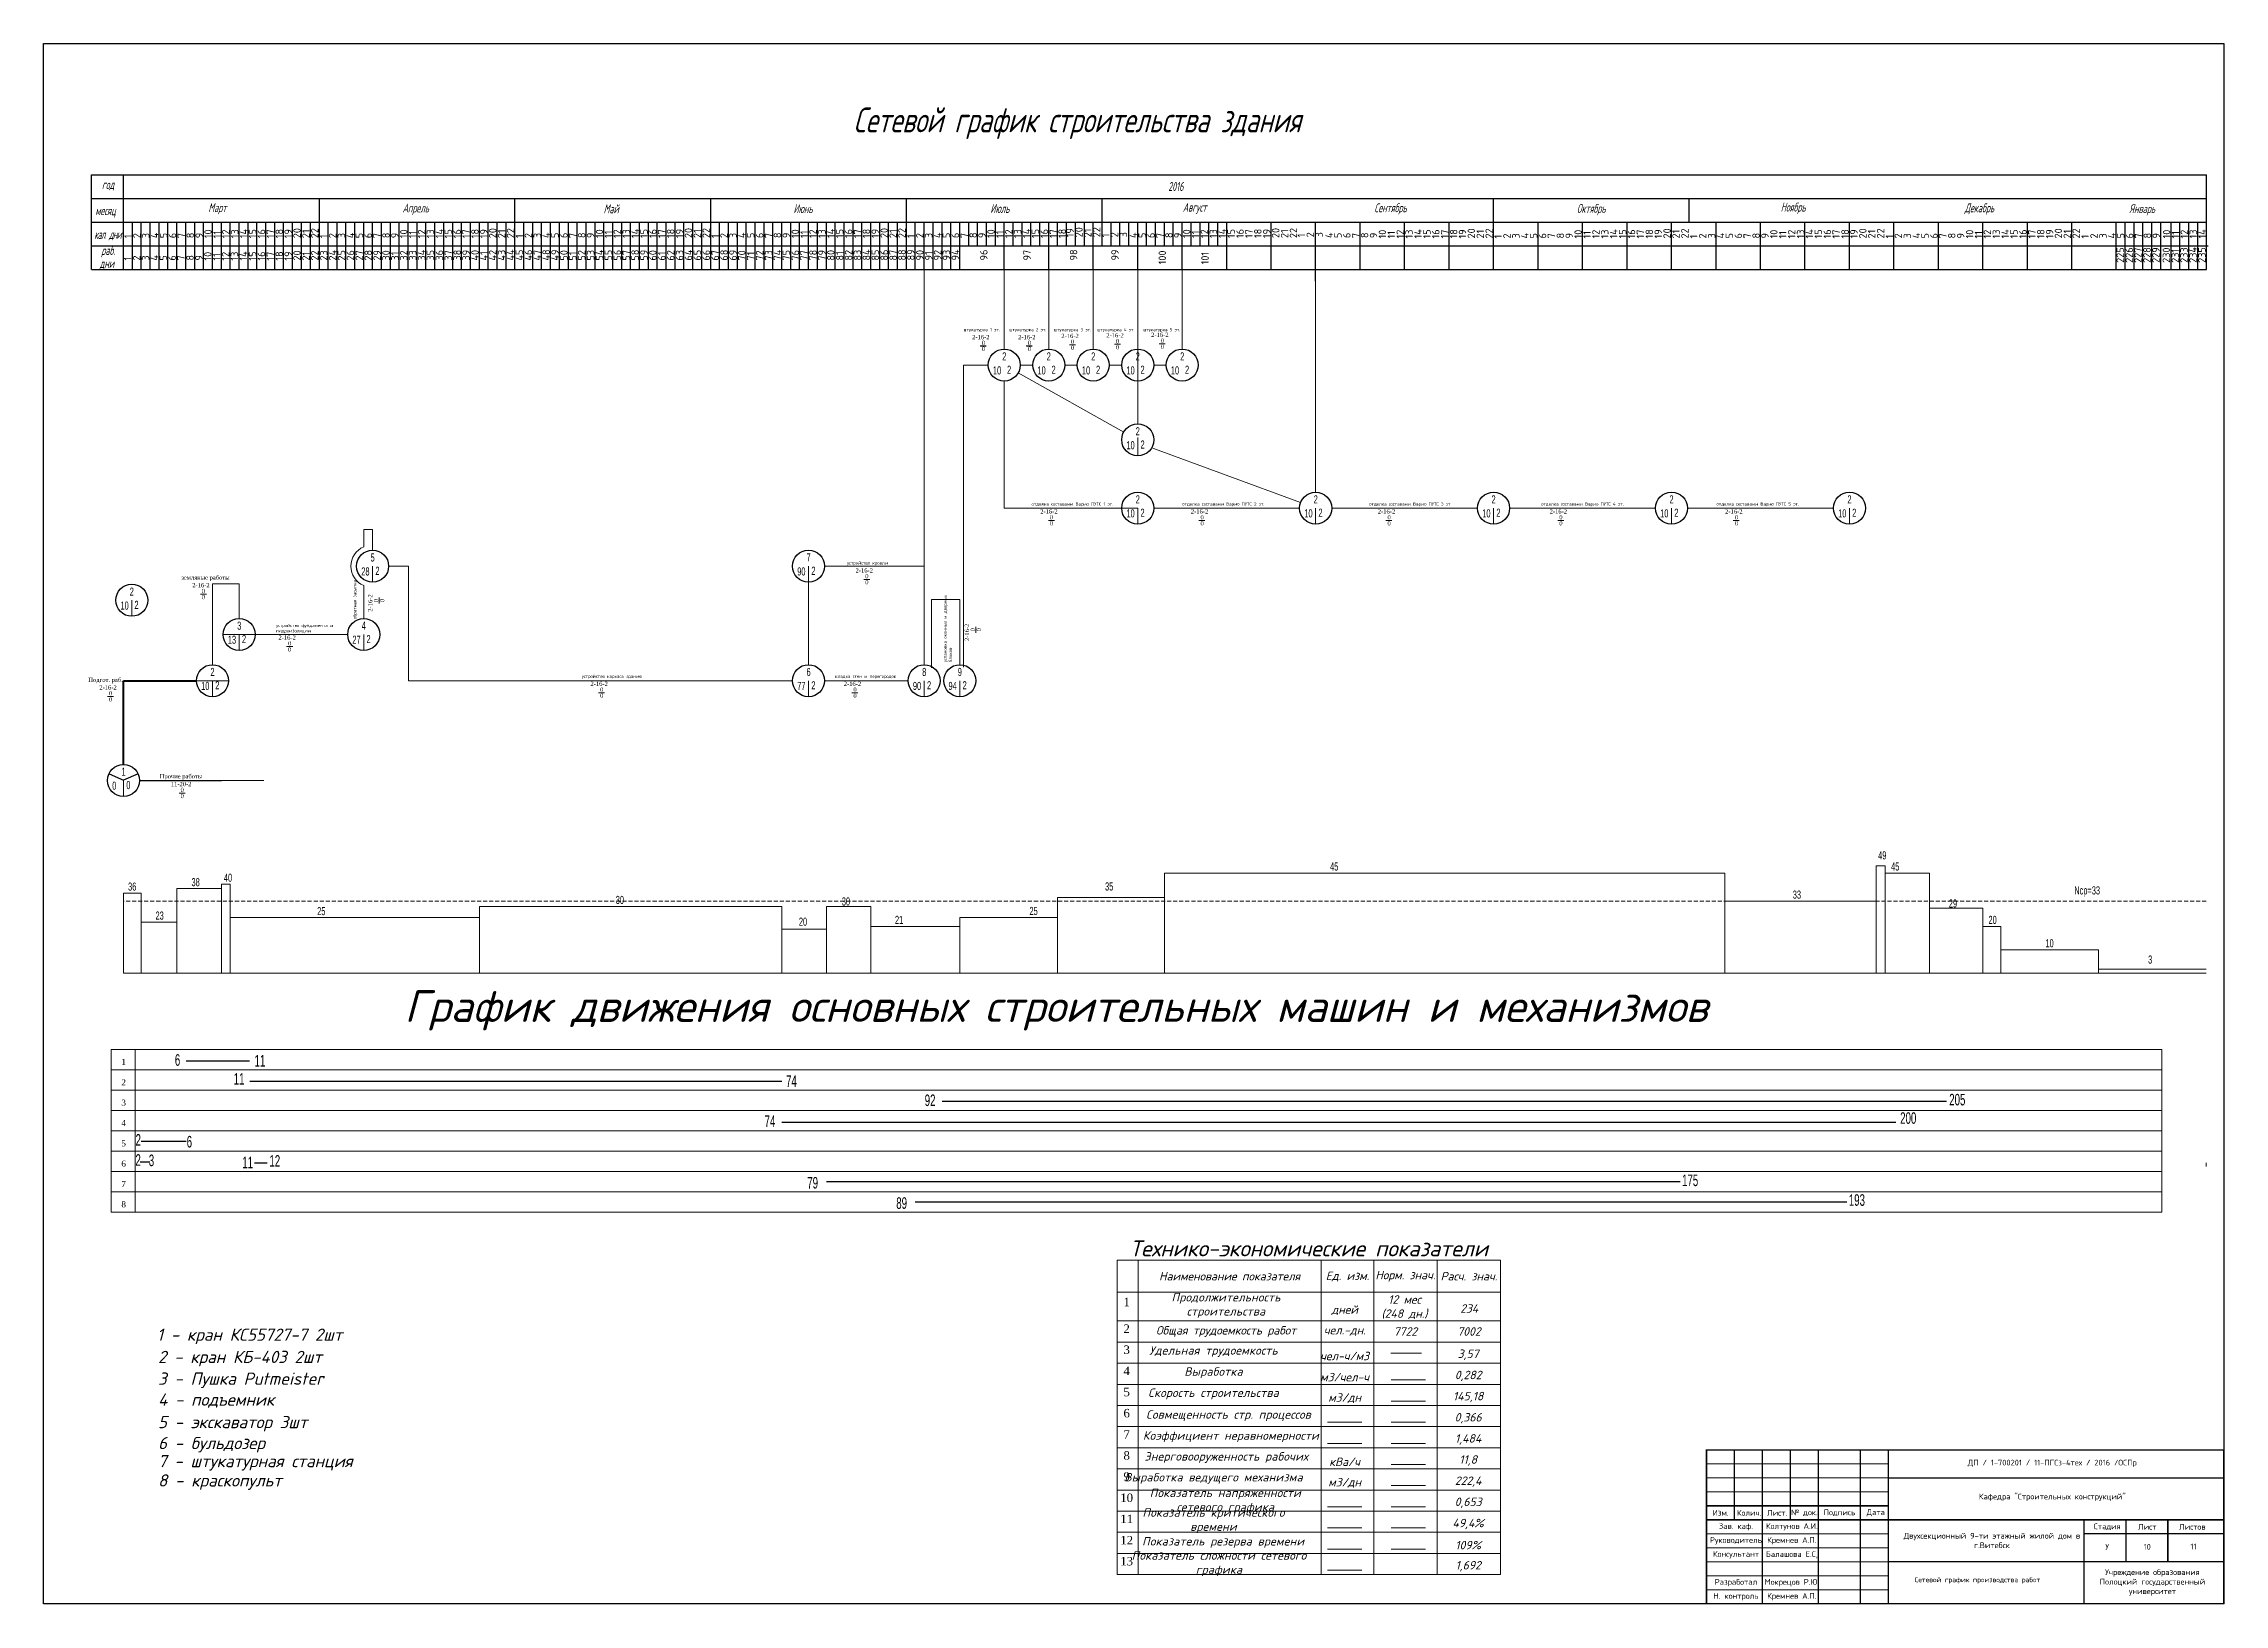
# Model space of a CAD drawing. Header units: millimetres. Extents: x 545956 to 559840, y 1708517 to 1711661.
# Drawn here: x 545956 to 547672, y 1710433 to 1711661 of the extents above; entities that cross this region are included whole.
import ezdxf

# ---------------------------------------------------------------- set-up
doc = ezdxf.new("R2010")
doc.units = ezdxf.units.MM
doc.header["$LTSCALE"] = 5
doc.linetypes.add('HIDDEN2', pattern=[4.7625, 3.175, -1.5875])
doc.layers.get('0').update_dxf_attribs({"lineweight": 30})
for name, color, linetype, lineweight in [('0.1 mm ISO', 7, 'Continuous', 9), ('0.5 mm ISO', 7, 'Continuous', 50), ('02 Тонкая линия', 3, 'Continuous', 25), ('ramochka', 18, 'Continuous', 50), ('text', 161, 'Continuous', 20), ('Краны с радиусами', 7, 'Continuous', 5), ('Тонкая', 250, 'Continuous', 5)]:
    doc.layers.add(name, color=color, linetype=linetype, lineweight=lineweight)
doc.styles.add('5-0.6', font='arial.ttf', dxfattribs={"height": 5})
doc.styles.add('GOST 2.304', font='CS_Gost2304.shx', dxfattribs={"width": 0.75, "oblique": 10})
doc.styles.get("Standard").update_dxf_attribs({"font": 'isocpeur.ttf'})
doc.styles.add('style2', font='isocpeui.ttf')
doc.styles.add('Римский -1.', font='times.ttf')
doc.styles.add('стиль1-3', font='simplex.shx', dxfattribs={"width": 0.7, "oblique": 15, "height": 3})

msp = doc.modelspace()

# ---------------------------------------------------------------- texts
at = {"color": 0, "lineweight": -2, "style": '5-0.6', "width": 0.6}
for s, height, p in [('10', 6.37, (546703.3, 1711400.7)), ('2', 6.37, (546710.6, 1711411.7)), ('2', 6.37, (546714.4, 1711401.2)), ('10', 6.37, (546738.3, 1711400.7)), ('2', 6.37, (546745.6, 1711411.7)), ('2', 6.37, (546749.4, 1711401.2)), ('10', 6.37, (546773.3, 1711400.7)), ('2', 6.37, (546780.6, 1711411.7)), ('2', 6.37, (546784.4, 1711401.2)), ('10', 6.37, (546808.3, 1711400.7)), ('2', 6.37, (546815.6, 1711411.7)), ('2', 6.37, (546819.4, 1711401.2)), ('10', 6.37, (546843.3, 1711400.7)), ('2', 6.37, (546850.6, 1711411.7)), ('2', 6.37, (546854.4, 1711401.2)), ('2', 6.37, (546815.6, 1711352.8)), ('10', 6.37, (546808.3, 1711341.8)), ('2', 6.37, (546819.4, 1711342.4)), ('2', 6.37, (546815.6, 1711299.2)), ('2', 6.37, (546955.6, 1711299.2)), ('2', 6.37, (547095.6, 1711299.2)), ('2', 6.37, (547095.6, 1711299.2)), ('2', 6.37, (547235.6, 1711299.2)), ('2', 6.37, (547375.6, 1711299.2)), ('10', 6.37, (546808.3, 1711288.2)), ('2', 6.37, (546819.4, 1711288.7)), ('10', 6.37, (546948.3, 1711288.2)), ('2', 6.37, (546959.4, 1711288.7)), ('10', 6.37, (547088.3, 1711288.2)), ('10', 6.37, (547088.3, 1711288.2)), ('2', 6.37, (547099.4, 1711288.7)), ('2', 6.37, (547099.4, 1711288.7)), ('10', 6.37, (547228.3, 1711288.2)), ('2', 6.37, (547239.4, 1711288.7)), ('10', 6.37, (547368.3, 1711288.2)), ('2', 6.37, (547379.4, 1711288.7)), ('28', 6.37, (546206.3, 1711242.5)), ('5', 6.37, (546213.6, 1711253.5)), ('2', 6.37, (546217.4, 1711243)), ('90', 6.37, (546549.3, 1711242.5)), ('7', 6.37, (546556.6, 1711253.5)), ('2', 6.37, (546560.4, 1711243)), ('2', 6.37, (546024.1, 1711226.6)), ('10', 6.37, (546016.8, 1711215.6)), ('2', 6.37, (546027.8, 1711216.2)), ('3', 6.37, (546108.6, 1711199.8)), ('4', 6.37, (546206.6, 1711199.8)), ('13', 6.37, (546101.3, 1711188.8)), ('2', 6.37, (546112.4, 1711189.3)), ('27', 6.37, (546199.3, 1711188.8)), ('2', 6.37, (546210.4, 1711189.3)), ('2', 6.37, (546087.6, 1711163.4)), ('6', 6.37, (546556.6, 1711163.4)), ('8', 6.37, (546647.6, 1711163.4)), ('9', 6.37, (546675.6, 1711163.4)), ('10', 6.37, (546080.3, 1711152.4)), ('2', 6.37, (546091.4, 1711152.9)), ('77', 6.37, (546549.3, 1711152.4)), ('2', 6.37, (546560.4, 1711152.9)), ('90', 6.37, (546640.3, 1711152.4)), ('2', 6.37, (546651.4, 1711152.9)), ('94', 6.37, (546668.3, 1711152.4)), ('2', 6.37, (546679.4, 1711152.9)), ('0', 6.37, (546010.3, 1711073.9)), ('1', 6.37, (546017.6, 1711084.9)), ('0', 6.37, (546021.4, 1711074.4)), ('49', 6.37, (547399.8, 1711019.1)), ('40', 6.37, (546098.2, 1711001.5)), ('45', 6.37, (546968.6, 1711010.3)), ('45', 6.37, (547410, 1711010.3)), ('36', 6.37, (546022.8, 1710994.5)), ('38', 6.37, (546072.7, 1710998)), ('35', 6.37, (546791.5, 1710994.6)), ('33', 6.37, (547332.6, 1710988.2)), ('Ncр=33', 6.37, (547554.1, 1710991.5)), ('23', 6.37, (546044.4, 1710971.7)), ('25', 6.37, (546171.6, 1710975.2)), ('30', 6.37, (546406.5, 1710984)), ('20', 6.37, (546550.6, 1710966.9)), ('30', 6.37, (546584.4, 1710982.8)), ('21', 6.37, (546626.2, 1710968.3)), ('25', 6.37, (546732, 1710975.3)), ('29', 6.37, (547455.4, 1710981.2)), ('20', 6.37, (547486.6, 1710968.3)), ('10', 6.37, (547531.4, 1710949.9)), ('3', 6.37, (547612.2, 1710937.1)), ('6', 9.09, (546059.6, 1710856.7)), ('11', 9.09, (546122.3, 1710856.1)), ('11', 9.09, (546105.9, 1710841.8)), ('74', 9.09, (546540.5, 1710840.1)), ('92', 9.09, (546649.6, 1710825)), ('200', 9.09, (547417.1, 1710811)), ('205', 9.09, (547455.7, 1710825.5)), ('2', 9.09, (546028.7, 1710793.8)), ('74', 9.09, (546523.6, 1710808.6)), ('2', 9.09, (546028.6, 1710778)), ('3', 9.09, (546039.1, 1710777.7)), ('6', 9.09, (546068.9, 1710792.4)), ('11', 9.09, (546112.7, 1710776.1)), ('12', 9.09, (546134, 1710777.3)), ('79', 9.09, (546557.2, 1710760.1)), ('175', 9.09, (547245.5, 1710762)), ('89', 9.09, (546627.2, 1710744.1)), ('193', 9.09, (547376.7, 1710746.5))]:
    msp.add_text(s, height=height, dxfattribs=at).set_placement(p)
for s, height, style, p in [('График движения основных строительных машин и механизмов', 25, 'style2', (546240.2, 1710891.2)), ('1', 4.8, 'Римский -1.', (546017.5, 1710857.3)), ('2', 4.8, 'Римский -1.', (546017.5, 1710841.3)), ('3', 4.8, 'Римский -1.', (546017.5, 1710825.3)), ('4', 4.8, 'Римский -1.', (546017.5, 1710809.3)), ('5', 4.8, 'Римский -1.', (546017.5, 1710793.3)), ('6', 4.8, 'Римский -1.', (546017.5, 1710777.3)), ('7', 4.8, 'Римский -1.', (546017.5, 1710761.3)), ('8', 4.8, 'Римский -1.', (546017.5, 1710745.3)), ('1 - кран КС55727-7 2шт', 9.6, 'style2', (546045.5, 1710640.3)), ('2 - кран КБ-403 2шт', 9.6, 'style2', (546046.4, 1710622.8)), ('3 - Пушка Putmeister', 9.6, 'style2', (546046.4, 1710605.7)), ('4 - подъемник', 9.6, 'style2', (546046.4, 1710589.2)), ('5 - экскаватор 3шт', 9.6, 'style2', (546046.4, 1710571.5)), ('6 - бульдозер', 9.6, 'style2', (546046.4, 1710555)), ('7 - штукатурная станция', 9.6, 'style2', (546046.4, 1710540.8)), ('8 - краскопульт', 9.6, 'style2', (546046.4, 1710525.6))]:
    msp.add_text(s, height=height, dxfattribs=dict(style=style)).set_placement(p)
at = {"ltscale": 0.5, "insert": (546593.5, 1711610.8), "char_height": 19.6, "width": 498.019, "attachment_point": 1, "style": 'стиль1-3'}
msp.add_mtext('Сетевой график строительства здания', dxfattribs=at)
at = {"layer": '0.1 mm ISO', "char_height": 3.85, "attachment_point": 5}
for s, insert, width in [('{\\H1.1667x;ДП / 1-700201 / 11-ПГСз-4тех / 2016 /ОСПр}', (547536.8, 1710543.8), 127.191), ('{\\H1.1667x;Кафедра "Строительных конструкций"}', (547536.8, 1710517.1), 127.191), ('{\\H1.1667x;Изм.}', (547275.8, 1710504.9), 22.997), ('{\\H1.1667x;Зав. каф.}', (547287.9, 1710493.9), 42.382), ('{\\H1.1667x;Колич.}', (547298.3, 1710504.9), 22.997), ('{\\H1.1667x;Лист.}', (547320.3, 1710504.9), 22.997), ('{\\H1.1667x;Колтунов А.И.}', (547331.9, 1710493.9), 42.382), ('\\pi-7.7,l15.4,t15.4;{\\H1.1667x;№^Iдок.}', (547337.9, 1710504.9), 30.2), ('{\\H1.1667x;Подпись}', (547369.3, 1710504.9), 22.997), ('{\\H1.1667x;Дата}', (547397.9, 1710504.9), 22.997), ('{\\H1.1667x;Стадия}', (547580, 1710493.9), 22.997), ('{\\H1.1667x;Лист}', (547611.5, 1710493.9), 22.997), ('{\\H1.1667x;Листов}', (547647, 1710493.9), 26.58), ('{\\H1.1667x;Руководитель}', (547287.9, 1710482.9), 42.382), ('{\\H1.1667x;Кремнев А.П.}', (547331.9, 1710482.9), 42.382), ('{\\H1.1667x;Двухсекционный 9-ти этажный жилой дом в г.Витебск}', (547489.3, 1710483.1), 141.816), ('{\\H1.1667x;У}', (547580, 1710478.2), 11.254), ('{\\H1.1667x;10}', (547611.5, 1710478.2), 6.85), ('{\\H1.1667x;11}', (547647.9, 1710478.4), 6.85), ('{\\H1.1667x;Консультант}', (547287.9, 1710471.9), 42.382), ('{\\H1.1667x;Балашова Е.С,}', (547331.9, 1710471.9), 60.52), ('{\\H1.1667x;Учреждение образования Полоцкий государственный университет}', (547615.6, 1710450.1), 92.091), ('{\\H1.1667x;Н. контроль}', (547287.9, 1710438.9), 42.382), ('{\\H1.1667x;Разработал}', (547287.9, 1710449.9), 42.382), ('{\\H1.1667x;Мокрецов Р.Ю.}', (547331.9, 1710449.9), 42.382), ('{\\H1.1667x;Кремнев А.П.}', (547331.9, 1710438.9), 42.382), ('{\\C7;Сетевой график производства работ}', (547477.9, 1710451.7), 114.911)]:
    msp.add_mtext(s, dxfattribs=dict(at, insert=insert, width=width))
at = {"layer": '02 Тонкая линия', "color": 7, "width": 0.0841, "attachment_point": 1, "rotation": 90}
for s, insert, char_height in [('{\\fISOCPEUR|b0|i0|c204|p34;1}', (546019.8, 1711507.9), 5.833), ('{\\fISOCPEUR|b0|i0|c204|p34;1}', (546019.8, 1711507.9), 5.833), ('{\\fISOCPEUR|b0|i0|c204|p34;2}', (546026.8, 1711507.9), 5.833), ('{\\fISOCPEUR|b0|i0|c204|p34;3}', (546033.8, 1711507.9), 5.833), ('{\\fISOCPEUR|b0|i0|c204|p34;4}', (546040.8, 1711507.9), 5.833), ('{\\fISOCPEUR|b0|i0|c204|p34;5}', (546047.8, 1711507.9), 5.833), ('{\\fISOCPEUR|b0|i0|c204|p34;6}', (546054.8, 1711507.9), 5.833), ('{\\fISOCPEUR|b0|i0|c204|p34;7}', (546061.8, 1711507.9), 5.833), ('{\\fISOCPEUR|b0|i0|c204|p34;8}', (546068.8, 1711507.9), 5.833), ('{\\fISOCPEUR|b0|i0|c204|p34;9}', (546075.8, 1711507.9), 5.833), ('{\\fISOCPEUR|b0|i0|c204|p34;10}', (546082.8, 1711507.9), 5.833), ('{\\fISOCPEUR|b0|i0|c204|p34;11}', (546089.8, 1711507.9), 5.833), ('{\\fISOCPEUR|b0|i0|c204|p34;12}', (546096.8, 1711507.9), 5.833), ('{\\fISOCPEUR|b0|i0|c204|p34;13}', (546103.8, 1711507.9), 5.833), ('{\\fISOCPEUR|b0|i0|c204|p34;14}', (546110.8, 1711507.9), 5.833), ('{\\fISOCPEUR|b0|i0|c204|p34;15}', (546117.8, 1711507.9), 5.833), ('{\\fISOCPEUR|b0|i0|c204|p34;16}', (546124.8, 1711507.9), 5.833), ('{\\fISOCPEUR|b0|i0|c204|p34;17}', (546131.8, 1711507.9), 5.833), ('{\\fISOCPEUR|b0|i0|c204|p34;18}', (546138.8, 1711507.9), 5.833), ('{\\fISOCPEUR|b0|i0|c204|p34;19}', (546145.8, 1711507.9), 5.833), ('{\\fISOCPEUR|b0|i0|c204|p34;20}', (546152.8, 1711507.9), 5.833), ('{\\fISOCPEUR|b0|i0|c204|p34;21}', (546159.8, 1711507.9), 5.833), ('{\\fISOCPEUR|b0|i0|c204|p34;22}', (546166.8, 1711507.9), 5.833), ('{\\fISOCPEUR|b0|i0|c204|p34;1}', (546173.8, 1711507.9), 5.833), ('{\\fISOCPEUR|b0|i0|c204|p34;2}', (546180.8, 1711507.9), 5.833), ('{\\fISOCPEUR|b0|i0|c204|p34;3}', (546187.8, 1711507.9), 5.833), ('{\\fISOCPEUR|b0|i0|c204|p34;4}', (546194.8, 1711507.9), 5.833), ('{\\fISOCPEUR|b0|i0|c204|p34;5}', (546201.8, 1711507.9), 5.833), ('{\\fISOCPEUR|b0|i0|c204|p34;6}', (546208.8, 1711507.9), 5.833), ('{\\fISOCPEUR|b0|i0|c204|p34;7}', (546215.8, 1711507.9), 5.833), ('{\\fISOCPEUR|b0|i0|c204|p34;8}', (546222.8, 1711507.9), 5.833), ('{\\fISOCPEUR|b0|i0|c204|p34;9}', (546229.8, 1711507.9), 5.833), ('{\\fISOCPEUR|b0|i0|c204|p34;10}', (546236.8, 1711507.9), 5.833), ('{\\fISOCPEUR|b0|i0|c204|p34;11}', (546243.8, 1711507.9), 5.833), ('{\\fISOCPEUR|b0|i0|c204|p34;12}', (546250.8, 1711507.9), 5.833), ('{\\fISOCPEUR|b0|i0|c204|p34;13}', (546257.8, 1711507.9), 5.833), ('{\\fISOCPEUR|b0|i0|c204|p34;14}', (546264.8, 1711507.9), 5.833), ('{\\fISOCPEUR|b0|i0|c204|p34;15}', (546271.8, 1711507.9), 5.833), ('{\\fISOCPEUR|b0|i0|c204|p34;16}', (546278.8, 1711507.9), 5.833), ('{\\fISOCPEUR|b0|i0|c204|p34;17}', (546285.8, 1711507.9), 5.833), ('{\\fISOCPEUR|b0|i0|c204|p34;18}', (546292.8, 1711507.9), 5.833), ('{\\fISOCPEUR|b0|i0|c204|p34;19}', (546299.8, 1711507.9), 5.833), ('{\\fISOCPEUR|b0|i0|c204|p34;20}', (546306.8, 1711507.9), 5.833), ('{\\fISOCPEUR|b0|i0|c204|p34;21}', (546313.8, 1711507.9), 5.833), ('{\\fISOCPEUR|b0|i0|c204|p34;22}', (546320.8, 1711507.9), 5.833), ('{\\fISOCPEUR|b0|i0|c204|p34;1}', (546327.8, 1711508), 5.833), ('{\\fISOCPEUR|b0|i0|c204|p34;2}', (546334.8, 1711508), 5.833), ('{\\fISOCPEUR|b0|i0|c204|p34;3}', (546341.8, 1711508), 5.833), ('{\\fISOCPEUR|b0|i0|c204|p34;4}', (546348.8, 1711508), 5.833), ('{\\fISOCPEUR|b0|i0|c204|p34;5}', (546355.8, 1711508), 5.833), ('{\\fISOCPEUR|b0|i0|c204|p34;6}', (546362.8, 1711508), 5.833), ('{\\fISOCPEUR|b0|i0|c204|p34;7}', (546369.8, 1711508), 5.833), ('{\\fISOCPEUR|b0|i0|c204|p34;8}', (546376.8, 1711508), 5.833), ('{\\fISOCPEUR|b0|i0|c204|p34;9}', (546383.8, 1711508), 5.833), ('{\\fISOCPEUR|b0|i0|c204|p34;10}', (546390.8, 1711508), 5.833), ('{\\fISOCPEUR|b0|i0|c204|p34;11}', (546397.8, 1711508), 5.833), ('{\\fISOCPEUR|b0|i0|c204|p34;12}', (546404.8, 1711508), 5.833), ('{\\fISOCPEUR|b0|i0|c204|p34;13}', (546411.8, 1711508), 5.833), ('{\\fISOCPEUR|b0|i0|c204|p34;14}', (546418.8, 1711508), 5.833), ('{\\fISOCPEUR|b0|i0|c204|p34;15}', (546425.8, 1711508), 5.833), ('{\\fISOCPEUR|b0|i0|c204|p34;16}', (546432.8, 1711508), 5.833), ('{\\fISOCPEUR|b0|i0|c204|p34;17}', (546439.8, 1711508), 5.833), ('{\\fISOCPEUR|b0|i0|c204|p34;18}', (546446.8, 1711508), 5.833), ('{\\fISOCPEUR|b0|i0|c204|p34;19}', (546453.8, 1711508), 5.833), ('{\\fISOCPEUR|b0|i0|c204|p34;20}', (546460.8, 1711508), 5.833), ('{\\fISOCPEUR|b0|i0|c204|p34;21}', (546467.8, 1711508), 5.833), ('{\\fISOCPEUR|b0|i0|c204|p34;22}', (546474.8, 1711508), 5.833), ('{\\fISOCPEUR|b0|i0|c204|p34;1}', (546481.8, 1711508), 5.833), ('{\\fISOCPEUR|b0|i0|c204|p34;2}', (546488.8, 1711508), 5.833), ('{\\fISOCPEUR|b0|i0|c204|p34;3}', (546495.8, 1711508), 5.833), ('{\\fISOCPEUR|b0|i0|c204|p34;4}', (546502.8, 1711508), 5.833), ('{\\fISOCPEUR|b0|i0|c204|p34;5}', (546509.8, 1711508), 5.833), ('{\\fISOCPEUR|b0|i0|c204|p34;6}', (546516.8, 1711508), 5.833), ('{\\fISOCPEUR|b0|i0|c204|p34;7}', (546523.8, 1711508), 5.833), ('{\\fISOCPEUR|b0|i0|c204|p34;8}', (546530.8, 1711508), 5.833), ('{\\fISOCPEUR|b0|i0|c204|p34;9}', (546537.8, 1711508), 5.833), ('{\\fISOCPEUR|b0|i0|c204|p34;10}', (546544.8, 1711508), 5.833), ('{\\fISOCPEUR|b0|i0|c204|p34;11}', (546551.8, 1711508), 5.833), ('{\\fISOCPEUR|b0|i0|c204|p34;12}', (546558.8, 1711508), 5.833), ('{\\fISOCPEUR|b0|i0|c204|p34;13}', (546565.8, 1711508), 5.833), ('{\\fISOCPEUR|b0|i0|c204|p34;14}', (546572.8, 1711508), 5.833), ('{\\fISOCPEUR|b0|i0|c204|p34;15}', (546579.8, 1711508), 5.833), ('{\\fISOCPEUR|b0|i0|c204|p34;16}', (546586.8, 1711508), 5.833), ('{\\fISOCPEUR|b0|i0|c204|p34;17}', (546593.8, 1711508), 5.833), ('{\\fISOCPEUR|b0|i0|c204|p34;18}', (546600.8, 1711508), 5.833), ('{\\fISOCPEUR|b0|i0|c204|p34;19}', (546607.8, 1711508), 5.833), ('{\\fISOCPEUR|b0|i0|c204|p34;20}', (546614.8, 1711508), 5.833), ('{\\fISOCPEUR|b0|i0|c204|p34;21}', (546621.8, 1711508), 5.833), ('{\\fISOCPEUR|b0|i0|c204|p34;22}', (546628.8, 1711508), 5.833), ('{\\fISOCPEUR|b0|i0|c204|p34;1}', (546635.8, 1711508), 5.833), ('{\\fISOCPEUR|b0|i0|c204|p34;2}', (546642.8, 1711508), 5.833), ('{\\fISOCPEUR|b0|i0|c204|p34;3}', (546649.8, 1711508), 5.833), ('{\\fISOCPEUR|b0|i0|c204|p34;4}', (546656.8, 1711508), 5.833), ('{\\fISOCPEUR|b0|i0|c204|p34;5}', (546663.8, 1711508), 5.833), ('{\\fISOCPEUR|b0|i0|c204|p34;6}', (546670.8, 1711508), 5.833), ('{\\fISOCPEUR|b0|i0|c204|p34;7}', (546677.8, 1711508), 5.833), ('{\\fISOCPEUR|b0|i0|c204|p34;8}', (546684.8, 1711508), 5.833), ('{\\fISOCPEUR|b0|i0|c204|p34;9}', (546691.8, 1711508), 5.833), ('{\\fISOCPEUR|b0|i0|c204|p34;10}', (546698.8, 1711508), 5.833), ('{\\fISOCPEUR|b0|i0|c204|p34;11}', (546705.8, 1711508), 5.833), ('{\\fISOCPEUR|b0|i0|c204|p34;12}', (546712.8, 1711508), 5.833), ('{\\fISOCPEUR|b0|i0|c204|p34;13}', (546719.8, 1711508), 5.833), ('{\\fISOCPEUR|b0|i0|c204|p34;14}', (546726.8, 1711508), 5.833), ('{\\fISOCPEUR|b0|i0|c204|p34;15}', (546733.8, 1711508), 5.833), ('{\\fISOCPEUR|b0|i0|c204|p34;16}', (546740.8, 1711508), 5.833), ('{\\fISOCPEUR|b0|i0|c204|p34;17}', (546747.8, 1711508), 5.833), ('{\\fISOCPEUR|b0|i0|c204|p34;18}', (546754.8, 1711508), 5.833), ('{\\fISOCPEUR|b0|i0|c204|p34;19}', (546761, 1711508.6), 5.833), ('{\\fISOCPEUR|b0|i0|c204|p34;20}', (546768, 1711508.6), 5.833), ('{\\fISOCPEUR|b0|i0|c204|p34;21}', (546775, 1711508.6), 5.833), ('{\\fISOCPEUR|b0|i0|c204|p34;22}', (546782, 1711508.6), 5.833), ('{\\fISOCPEUR|b0|i0|c204|p34;1}', (546789, 1711508.6), 5.833), ('{\\fISOCPEUR|b0|i0|c204|p34;2}', (546796, 1711508.6), 5.833), ('{\\fISOCPEUR|b0|i0|c204|p34;3}', (546803, 1711508.6), 5.833), ('{\\fISOCPEUR|b0|i0|c204|p34;4}', (546810.8, 1711508), 5.833), ('{\\fISOCPEUR|b0|i0|c204|p34;5}', (546817.8, 1711508), 5.833), ('{\\fISOCPEUR|b0|i0|c204|p34;6}', (546824.8, 1711508), 5.833), ('{\\fISOCPEUR|b0|i0|c204|p34;7}', (546831.8, 1711508), 5.833), ('{\\fISOCPEUR|b0|i0|c204|p34;8}', (546838.8, 1711508), 5.833), ('{\\fISOCPEUR|b0|i0|c204|p34;9}', (546845.8, 1711508), 5.833), ('{\\fISOCPEUR|b0|i0|c204|p34;10}', (546852.8, 1711508), 5.833), ('{\\fISOCPEUR|b0|i0|c204|p34;11}', (546859.8, 1711508), 5.833), ('{\\fISOCPEUR|b0|i0|c204|p34;12}', (546866.8, 1711508), 5.833), ('{\\fISOCPEUR|b0|i0|c204|p34;13}', (546873.8, 1711508), 5.833), ('{\\fISOCPEUR|b0|i0|c204|p34;14}', (546880.8, 1711508), 5.833), ('{\\fISOCPEUR|b0|i0|c204|p34;15}', (546887.8, 1711508), 5.833), ('{\\fISOCPEUR|b0|i0|c204|p34;16}', (546894.8, 1711508), 5.833), ('{\\fISOCPEUR|b0|i0|c204|p34;17}', (546901.8, 1711508), 5.833), ('{\\fISOCPEUR|b0|i0|c204|p34;18}', (546908.8, 1711508), 5.833), ('{\\fISOCPEUR|b0|i0|c204|p34;19}', (546915.8, 1711508), 5.833), ('{\\fISOCPEUR|b0|i0|c204|p34;20}', (546922.8, 1711508), 5.833), ('{\\fISOCPEUR|b0|i0|c204|p34;21}', (546929.8, 1711508), 5.833), ('{\\fISOCPEUR|b0|i0|c204|p34;22}', (546936.8, 1711508), 5.833), ('{\\fISOCPEUR|b0|i0|c204|p34;1}', (546943, 1711508.6), 5.833), ('{\\fISOCPEUR|b0|i0|c204|p34;2}', (546950, 1711508.6), 5.833), ('{\\fISOCPEUR|b0|i0|c204|p34;3}', (546957, 1711508.6), 5.833), ('{\\fISOCPEUR|b0|i0|c204|p34;4}', (546964.8, 1711508), 5.833), ('{\\fISOCPEUR|b0|i0|c204|p34;5}', (546971.8, 1711508), 5.833), ('{\\fISOCPEUR|b0|i0|c204|p34;6}', (546978.8, 1711508), 5.833), ('{\\fISOCPEUR|b0|i0|c204|p34;7}', (546985.8, 1711508), 5.833), ('{\\fISOCPEUR|b0|i0|c204|p34;8}', (546992.8, 1711508), 5.833), ('{\\fISOCPEUR|b0|i0|c204|p34;9}', (546999.8, 1711508), 5.833), ('{\\fISOCPEUR|b0|i0|c204|p34;10}', (547006.8, 1711507.7), 5.833), ('{\\fISOCPEUR|b0|i0|c204|p34;11}', (547013.8, 1711507.7), 5.833), ('{\\fISOCPEUR|b0|i0|c204|p34;12}', (547020.8, 1711507.7), 5.833), ('{\\fISOCPEUR|b0|i0|c204|p34;13}', (547027.8, 1711507.7), 5.833), ('{\\fISOCPEUR|b0|i0|c204|p34;14}', (547034.8, 1711507.7), 5.833), ('{\\fISOCPEUR|b0|i0|c204|p34;15}', (547041.8, 1711507.7), 5.833), ('{\\fISOCPEUR|b0|i0|c204|p34;16}', (547048.8, 1711507.7), 5.833), ('{\\fISOCPEUR|b0|i0|c204|p34;17}', (547055.8, 1711507.7), 5.833), ('{\\fISOCPEUR|b0|i0|c204|p34;18}', (547062.8, 1711507.7), 5.833), ('{\\fISOCPEUR|b0|i0|c204|p34;19}', (547069.8, 1711507.7), 5.833), ('{\\fISOCPEUR|b0|i0|c204|p34;20}', (547076.8, 1711507.7), 5.833), ('{\\fISOCPEUR|b0|i0|c204|p34;21}', (547083.8, 1711507.7), 5.833), ('{\\fISOCPEUR|b0|i0|c204|p34;22}', (547090.8, 1711507.7), 5.833), ('{\\fISOCPEUR|b0|i0|c204|p34;1}', (547097.8, 1711507.7), 5.833), ('{\\fISOCPEUR|b0|i0|c204|p34;2}', (547104.8, 1711507.7), 5.833), ('{\\fISOCPEUR|b0|i0|c204|p34;3}', (547111.8, 1711507.7), 5.833), ('{\\fISOCPEUR|b0|i0|c204|p34;4}', (547118.8, 1711507.7), 5.833), ('{\\fISOCPEUR|b0|i0|c204|p34;5}', (547125.8, 1711507.7), 5.833), ('{\\fISOCPEUR|b0|i0|c204|p34;6}', (547132.8, 1711507.7), 5.833), ('{\\fISOCPEUR|b0|i0|c204|p34;7}', (547139.8, 1711507.7), 5.833), ('{\\fISOCPEUR|b0|i0|c204|p34;8}', (547146.8, 1711507.7), 5.833), ('{\\fISOCPEUR|b0|i0|c204|p34;9}', (547153.8, 1711507.7), 5.833), ('{\\fISOCPEUR|b0|i0|c204|p34;10}', (547160.8, 1711507.7), 5.833), ('{\\fISOCPEUR|b0|i0|c204|p34;11}', (547167.8, 1711507.7), 5.833), ('{\\fISOCPEUR|b0|i0|c204|p34;12}', (547174.8, 1711507.7), 5.833), ('{\\fISOCPEUR|b0|i0|c204|p34;13}', (547181.8, 1711507.7), 5.833), ('{\\fISOCPEUR|b0|i0|c204|p34;14}', (547188.8, 1711507.7), 5.833), ('{\\fISOCPEUR|b0|i0|c204|p34;15}', (547195.8, 1711507.7), 5.833), ('{\\fISOCPEUR|b0|i0|c204|p34;16}', (547202.8, 1711507.7), 5.833), ('{\\fISOCPEUR|b0|i0|c204|p34;17}', (547209.8, 1711507.7), 5.833), ('{\\fISOCPEUR|b0|i0|c204|p34;18}', (547216.8, 1711507.7), 5.833), ('{\\fISOCPEUR|b0|i0|c204|p34;19}', (547223.8, 1711507.7), 5.833), ('{\\fISOCPEUR|b0|i0|c204|p34;20}', (547230.8, 1711507.7), 5.833), ('{\\fISOCPEUR|b0|i0|c204|p34;21}', (547237.8, 1711507.7), 5.833), ('{\\fISOCPEUR|b0|i0|c204|p34;22}', (547244.8, 1711507.7), 5.833), ('{\\fISOCPEUR|b0|i0|c204|p34;1}', (547251.8, 1711507.7), 5.833), ('{\\fISOCPEUR|b0|i0|c204|p34;2}', (547258.8, 1711507.7), 5.833), ('{\\fISOCPEUR|b0|i0|c204|p34;3}', (547265.8, 1711507.7), 5.833), ('{\\fISOCPEUR|b0|i0|c204|p34;4}', (547272.8, 1711507.7), 5.833), ('{\\fISOCPEUR|b0|i0|c204|p34;5}', (547279.8, 1711507.7), 5.833), ('{\\fISOCPEUR|b0|i0|c204|p34;6}', (547286.8, 1711507.7), 5.833), ('{\\fISOCPEUR|b0|i0|c204|p34;7}', (547293.8, 1711507.7), 5.833), ('{\\fISOCPEUR|b0|i0|c204|p34;8}', (547300.8, 1711507.7), 5.833), ('{\\fISOCPEUR|b0|i0|c204|p34;9}', (547307.8, 1711507.7), 5.833), ('{\\fISOCPEUR|b0|i0|c204|p34;10}', (547314.8, 1711507.7), 5.833), ('{\\fISOCPEUR|b0|i0|c204|p34;11}', (547321.8, 1711507.7), 5.833), ('{\\fISOCPEUR|b0|i0|c204|p34;12}', (547328.8, 1711507.7), 5.833), ('{\\fISOCPEUR|b0|i0|c204|p34;13}', (547335.8, 1711507.7), 5.833), ('{\\fISOCPEUR|b0|i0|c204|p34;14}', (547342.8, 1711507.7), 5.833), ('{\\fISOCPEUR|b0|i0|c204|p34;15}', (547349.8, 1711507.7), 5.833), ('{\\fISOCPEUR|b0|i0|c204|p34;16}', (547356.8, 1711507.7), 5.833), ('{\\fISOCPEUR|b0|i0|c204|p34;17}', (547363.8, 1711507.7), 5.833), ('{\\fISOCPEUR|b0|i0|c204|p34;18}', (547370.8, 1711507.7), 5.833), ('{\\fISOCPEUR|b0|i0|c204|p34;19}', (547377.8, 1711507.7), 5.833), ('{\\fISOCPEUR|b0|i0|c204|p34;20}', (547384.8, 1711507.7), 5.833), ('{\\fISOCPEUR|b0|i0|c204|p34;21}', (547391.8, 1711507.7), 5.833), ('{\\fISOCPEUR|b0|i0|c204|p34;22}', (547398.8, 1711507.7), 5.833), ('{\\fISOCPEUR|b0|i0|c204|p34;1}', (547405.8, 1711507.7), 5.833), ('{\\fISOCPEUR|b0|i0|c204|p34;2}', (547412.8, 1711507.7), 5.833), ('{\\fISOCPEUR|b0|i0|c204|p34;3}', (547419.8, 1711507.7), 5.833), ('{\\fISOCPEUR|b0|i0|c204|p34;4}', (547426.8, 1711507.7), 5.833), ('{\\fISOCPEUR|b0|i0|c204|p34;5}', (547433.8, 1711507.7), 5.833), ('{\\fISOCPEUR|b0|i0|c204|p34;6}', (547440.8, 1711507.7), 5.833), ('{\\fISOCPEUR|b0|i0|c204|p34;7}', (547447.8, 1711507.7), 5.833), ('{\\fISOCPEUR|b0|i0|c204|p34;8}', (547454.8, 1711507.7), 5.833), ('{\\fISOCPEUR|b0|i0|c204|p34;9}', (547461.8, 1711507.7), 5.833), ('{\\fISOCPEUR|b0|i0|c204|p34;10}', (547468.8, 1711507.7), 5.833), ('11', (547475.8, 1711507.7), 5.83), ('12', (547482.8, 1711507.7), 5.83), ('13', (547489.8, 1711507.7), 5.83), ('14', (547496.8, 1711507.7), 5.83), ('15', (547503.8, 1711507.7), 5.83), ('16', (547510.8, 1711507.7), 5.83), ('17', (547517.8, 1711507.7), 5.83), ('18', (547524.8, 1711507.7), 5.83), ('19', (547531.8, 1711507.7), 5.83), ('20', (547538.7, 1711507.7), 5.83), ('21', (547545.7, 1711507.7), 5.83), ('22', (547552.7, 1711507.7), 5.83), ('1', (547559.7, 1711507.7), 5.83), ('2', (547566.7, 1711507.7), 5.83), ('3', (547573.7, 1711507.7), 5.83), ('4', (547580.7, 1711507.7), 5.83), ('5', (547587.7, 1711507.7), 5.83), ('6', (547594.7, 1711507.7), 5.83), ('7', (547601.7, 1711507.7), 5.83), ('8', (547608.7, 1711507.7), 5.83), ('9', (547615.7, 1711507.7), 5.83), ('10', (547623.8, 1711507.7), 5.83), ('11', (547630.8, 1711507.7), 5.83), ('12', (547637.8, 1711507.7), 5.83), ('13', (547644.8, 1711507.7), 5.83), ('14', (547651.8, 1711507.7), 5.83), ('{\\fISOCPEUR|b0|i0|c204|p34;1}', (546019.6, 1711490.3), 5.833), ('{\\fISOCPEUR|b0|i0|c204|p34;2}', (546026.6, 1711490.3), 5.833), ('{\\fISOCPEUR|b0|i0|c204|p34;3}', (546033.6, 1711490.3), 5.833), ('{\\fISOCPEUR|b0|i0|c204|p34;4}', (546040.6, 1711490.3), 5.833), ('{\\fISOCPEUR|b0|i0|c204|p34;5}', (546047.6, 1711490.3), 5.833), ('{\\fISOCPEUR|b0|i0|c204|p34;6}', (546054.6, 1711490.3), 5.833), ('{\\fISOCPEUR|b0|i0|c204|p34;7}', (546061.6, 1711490.3), 5.833), ('{\\fISOCPEUR|b0|i0|c204|p34;8}', (546068.6, 1711490.3), 5.833), ('{\\fISOCPEUR|b0|i0|c204|p34;9}', (546075.6, 1711490.3), 5.833), ('{\\fISOCPEUR|b0|i0|c204|p34;10}', (546082.6, 1711490.3), 5.833), ('{\\fISOCPEUR|b0|i0|c204|p34;11}', (546089.6, 1711490.3), 5.833), ('{\\fISOCPEUR|b0|i0|c204|p34;12}', (546096.6, 1711490.3), 5.833), ('{\\fISOCPEUR|b0|i0|c204|p34;13}', (546103.6, 1711490.3), 5.833), ('{\\fISOCPEUR|b0|i0|c204|p34;14}', (546110.6, 1711490.3), 5.833), ('{\\fISOCPEUR|b0|i0|c204|p34;15}', (546117.8, 1711490.3), 5.833), ('{\\fISOCPEUR|b0|i0|c204|p34;16}', (546124.8, 1711490.3), 5.833), ('{\\fISOCPEUR|b0|i0|c204|p34;17}', (546131.8, 1711490.3), 5.833), ('{\\fISOCPEUR|b0|i0|c204|p34;18}', (546138.8, 1711490.3), 5.833), ('{\\fISOCPEUR|b0|i0|c204|p34;19}', (546145.8, 1711490.3), 5.833), ('{\\fISOCPEUR|b0|i0|c204|p34;20}', (546152.8, 1711490.3), 5.833), ('{\\fISOCPEUR|b0|i0|c204|p34;21}', (546159.8, 1711490.3), 5.833), ('{\\fISOCPEUR|b0|i0|c204|p34;22}', (546166.8, 1711490.3), 5.833), ('{\\fISOCPEUR|b0|i0|c204|p34;23}', (546173.8, 1711490.3), 5.833), ('{\\fISOCPEUR|b0|i0|c204|p34;24}', (546180.8, 1711490.3), 5.833), ('{\\fISOCPEUR|b0|i0|c204|p34;25}', (546187.8, 1711490.3), 5.833), ('{\\fISOCPEUR|b0|i0|c204|p34;26}', (546194.8, 1711490.3), 5.833), ('{\\fISOCPEUR|b0|i0|c204|p34;27}', (546201.8, 1711490.3), 5.833), ('{\\fISOCPEUR|b0|i0|c204|p34;28}', (546208.8, 1711490.3), 5.833), ('{\\fISOCPEUR|b0|i0|c204|p34;29}', (546215.8, 1711490.3), 5.833), ('{\\fISOCPEUR|b0|i0|c204|p34;30}', (546222.8, 1711490.3), 5.833), ('{\\fISOCPEUR|b0|i0|c204|p34;31}', (546229.8, 1711490.3), 5.833), ('{\\fISOCPEUR|b0|i0|c204|p34;32}', (546236.8, 1711490.3), 5.833), ('{\\fISOCPEUR|b0|i0|c204|p34;33}', (546243.8, 1711490.3), 5.833), ('{\\fISOCPEUR|b0|i0|c204|p34;34}', (546250.8, 1711490.3), 5.833), ('{\\fISOCPEUR|b0|i0|c204|p34;35}', (546257.8, 1711490.3), 5.833), ('{\\fISOCPEUR|b0|i0|c204|p34;36}', (546264.8, 1711490.3), 5.833), ('{\\fISOCPEUR|b0|i0|c204|p34;37}', (546271.8, 1711490.3), 5.833), ('{\\fISOCPEUR|b0|i0|c204|p34;38}', (546278.8, 1711490.3), 5.833), ('{\\fISOCPEUR|b0|i0|c204|p34;39}', (546285.8, 1711490.3), 5.833), ('{\\fISOCPEUR|b0|i0|c204|p34;40}', (546292.8, 1711490.3), 5.833), ('{\\fISOCPEUR|b0|i0|c204|p34;41}', (546299.8, 1711490.3), 5.833), ('{\\fISOCPEUR|b0|i0|c204|p34;42}', (546306.8, 1711490.3), 5.833), ('{\\fISOCPEUR|b0|i0|c204|p34;43}', (546313.8, 1711490.3), 5.833), ('{\\fISOCPEUR|b0|i0|c204|p34;44}', (546320.8, 1711490.3), 5.833), ('{\\fISOCPEUR|b0|i0|c204|p34;45}', (546327.8, 1711490.3), 5.833), ('{\\fISOCPEUR|b0|i0|c204|p34;46}', (546334.8, 1711490.3), 5.833), ('{\\fISOCPEUR|b0|i0|c204|p34;47}', (546341.8, 1711490.3), 5.833), ('{\\fISOCPEUR|b0|i0|c204|p34;48}', (546348.8, 1711490.3), 5.833), ('{\\fISOCPEUR|b0|i0|c204|p34;49}', (546355.8, 1711490.3), 5.833), ('{\\fISOCPEUR|b0|i0|c204|p34;50}', (546362.8, 1711490.3), 5.833), ('{\\fISOCPEUR|b0|i0|c204|p34;51}', (546369.8, 1711490.3), 5.833), ('{\\fISOCPEUR|b0|i0|c204|p34;52}', (546376.8, 1711490.3), 5.833), ('{\\fISOCPEUR|b0|i0|c204|p34;53}', (546383.8, 1711490.3), 5.833), ('{\\fISOCPEUR|b0|i0|c204|p34;54}', (546390.8, 1711490.3), 5.833), ('{\\fISOCPEUR|b0|i0|c204|p34;55}', (546397.8, 1711490.3), 5.833), ('{\\fISOCPEUR|b0|i0|c204|p34;56}', (546404.8, 1711490.3), 5.833), ('{\\fISOCPEUR|b0|i0|c204|p34;57}', (546411.8, 1711490.3), 5.833), ('{\\fISOCPEUR|b0|i0|c204|p34;58}', (546418.8, 1711490.3), 5.833), ('{\\fISOCPEUR|b0|i0|c204|p34;59}', (546425.8, 1711490.3), 5.833), ('{\\fISOCPEUR|b0|i0|c204|p34;60}', (546432.8, 1711490.3), 5.833), ('{\\fISOCPEUR|b0|i0|c204|p34;61}', (546439.8, 1711490.3), 5.833), ('{\\fISOCPEUR|b0|i0|c204|p34;62}', (546446.8, 1711490.3), 5.833), ('{\\fISOCPEUR|b0|i0|c204|p34;63}', (546453.8, 1711490.3), 5.833), ('{\\fISOCPEUR|b0|i0|c204|p34;64}', (546460.8, 1711490.3), 5.833), ('{\\fISOCPEUR|b0|i0|c204|p34;65}', (546467.8, 1711490.3), 5.833), ('{\\fISOCPEUR|b0|i0|c204|p34;66}', (546474.8, 1711490.3), 5.833), ('{\\fISOCPEUR|b0|i0|c204|p34;67}', (546481.8, 1711490.3), 5.833), ('{\\fISOCPEUR|b0|i0|c204|p34;68}', (546488.8, 1711490.3), 5.833), ('{\\fISOCPEUR|b0|i0|c204|p34;69}', (546495.8, 1711490.3), 5.833), ('{\\fISOCPEUR|b0|i0|c204|p34;70}', (546502.8, 1711490.3), 5.833), ('{\\fISOCPEUR|b0|i0|c204|p34;71}', (546509.8, 1711490.3), 5.833), ('{\\fISOCPEUR|b0|i0|c204|p34;72}', (546516.8, 1711490.3), 5.833), ('{\\fISOCPEUR|b0|i0|c204|p34;73}', (546523.8, 1711490.3), 5.833), ('{\\fISOCPEUR|b0|i0|c204|p34;74}', (546530.8, 1711490.3), 5.833), ('{\\fISOCPEUR|b0|i0|c204|p34;75}', (546537.8, 1711490.3), 5.833), ('{\\fISOCPEUR|b0|i0|c204|p34;76}', (546544.8, 1711490.3), 5.833), ('{\\fISOCPEUR|b0|i0|c204|p34;77}', (546551.8, 1711490.3), 5.833), ('{\\fISOCPEUR|b0|i0|c204|p34;78}', (546558.8, 1711490.3), 5.833), ('{\\fISOCPEUR|b0|i0|c204|p34;79}', (546565.8, 1711490.3), 5.833), ('{\\fISOCPEUR|b0|i0|c204|p34;80}', (546572.8, 1711490.3), 5.833), ('{\\fISOCPEUR|b0|i0|c204|p34;81}', (546579.8, 1711490.3), 5.833), ('{\\fISOCPEUR|b0|i0|c204|p34;82}', (546586.8, 1711490.3), 5.833), ('{\\fISOCPEUR|b0|i0|c204|p34;83}', (546593.8, 1711490.3), 5.833), ('{\\fISOCPEUR|b0|i0|c204|p34;84}', (546600.8, 1711490.3), 5.833), ('{\\fISOCPEUR|b0|i0|c204|p34;85}', (546607.8, 1711490.3), 5.833), ('{\\fISOCPEUR|b0|i0|c204|p34;86}', (546614.8, 1711490.3), 5.833), ('{\\fISOCPEUR|b0|i0|c204|p34;87}', (546621.8, 1711490.3), 5.833), ('{\\fISOCPEUR|b0|i0|c204|p34;88}', (546628.8, 1711490.3), 5.833), ('{\\fISOCPEUR|b0|i0|c204|p34;89}', (546635.8, 1711490.4), 5.833), ('{\\fISOCPEUR|b0|i0|c204|p34;90}', (546642.8, 1711490.4), 5.833), ('{\\fISOCPEUR|b0|i0|c204|p34;91}', (546649.8, 1711490.4), 5.833), ('{\\fISOCPEUR|b0|i0|c204|p34;92}', (546656.8, 1711490.4), 5.833), ('{\\fISOCPEUR|b0|i0|c204|p34;93}', (546663.8, 1711490.4), 5.833), ('{\\fISOCPEUR|b0|i0|c204|p34;94}', (546670.8, 1711490.4), 5.833), ('96', (546693.2, 1711490.4), 5.83), ('97', (546727.2, 1711490.4), 5.83), ('98', (546763.8, 1711490.4), 5.83), ('99', (546796.4, 1711490.4), 5.83), ('100', (546833.6, 1711487.3), 5.83), ('101', (546867.2, 1711487.3), 5.83), ('225', (547587.4, 1711488.5), 5.83), ('226', (547594.4, 1711488.5), 5.83), ('227', (547601.4, 1711488.5), 5.83), ('228', (547608.4, 1711488.5), 5.83), ('229', (547615.4, 1711488.5), 5.83), ('230', (547623.6, 1711488.5), 5.83), ('231', (547630.6, 1711488.5), 5.83), ('233', (547637.6, 1711488.5), 5.83), ('234', (547644.6, 1711488.5), 5.83), ('235', (547651.6, 1711488.5), 5.83)]:
    msp.add_mtext(s, dxfattribs=dict(at, insert=insert, char_height=char_height))
at = {"layer": 'text', "color": 7, "ltscale": 0.5, "char_height": 7, "attachment_point": 5, "style": 'GOST 2.304'}
for s, insert, width in [('{\\Q15;год}', (546007, 1711549.5), 39.706), ('2016', (546847.3, 1711548.6), 462), ('{\\Q15;месяц}', (546005, 1711528.6), 77), ('{\\Q15;Март}', (546093, 1711531), 77), ('{\\Q15;Апрель}', (546249.1, 1711530.7), 77), ('{\\Q15;Май}', (546402.9, 1711531), 77), ('{\\Q15;Июнь}', (546553.8, 1711531.1), 77), ('{\\Q15;Июль}', (546708.7, 1711531.3), 77), ('{\\Q15;Август}', (546862, 1711531.3), 77), ('{\\Q15;Сентябрь}', (547016.1, 1711530.9), 77), ('{\\Q15;Октябрь}', (547174, 1711530.4), 77), ('{\\Q15;Ноябрь}', (547332.9, 1711531.4), 77), ('{\\Q15;Декабрь}', (547479.4, 1711530.8), 77), ('{\\Q15;Январь}', (547607.5, 1711530.2), 77), ('{\\Q15;\\W0.65;\\T0.8;кал. дни}', (546006.6, 1711510.3), 85.727), ('{\\Q15;раб. }', (546007.1, 1711497.3), 77)]:
    msp.add_mtext(s, dxfattribs=dict(at, insert=insert, width=width))
at = {"layer": 'Краны с радиусами', "style": 'style2'}
for s, insert, char_height, width, attachment_point in [('  Технико-экономические показатели', (546795.1, 1710719.2), 12.48, 337.621, 1), ('Наименование показателя', (546889.5, 1710691.1), 6.656, 141.663, 5), ('Ед. изм.', (546982.2, 1710690.9), 6.66, 141.663, 5), ('Норм. знач.', (547027.8, 1710691.1), 6.656, 141.663, 5), ('Расч. знач.', (547077.8, 1710691.1), 6.656, 141.663, 5), ('{\\fTimes New Roman|b0|i0|c204|p18;1}', (546808.5, 1710670.8), 6.656, 141.663, 5), ('{\\T1.05;Продолжительность строительства}', (546886.7, 1710668.1), 6.656, 141.663, 5), ('дней', (546980.1, 1710664.3), 6.66, 141.663, 5), ('12 мес (248 дн.)', (547027.1, 1710666.7), 6.656, 43.559, 5), ('234', (547078, 1710665.7), 6.66, 141.663, 5), ('{\\fTimes New Roman|b0|i0|c204|p18;2}', (546808.5, 1710649.8), 6.656, 141.663, 5), ('Общая трудоемкость работ', (546886.7, 1710647.6), 6.656, 141.663, 5), ('чел.-дн.', (546980.1, 1710648.1), 6.66, 141.663, 5), ('7722', (547027.8, 1710647.6), 6.66, 141.663, 5), ('7002', (547077.8, 1710647.6), 6.66, 141.663, 5), ('{\\fTimes New Roman|b0|i0|c204|p18;3}', (546808.5, 1710633.2), 6.656, 141.663, 5), ('{\\T1.05;Удельная трудоемкость}', (546876.9, 1710631.8), 6.656, 141.663, 5), ('чел-ч/м3', (546980, 1710628.3), 6.66, 141.663, 5), ('3,57', (547077.2, 1710629.3), 6.66, 141.663, 5), ('{\\fTimes New Roman|b0|i0|c204|p18;4}', (546808.5, 1710616.6), 6.656, 141.663, 5), ('{\\T1.05;Выработка}', (546876.9, 1710615.2), 6.656, 141.663, 5), ('м3/чел-ч', (546980, 1710611.7), 6.66, 141.663, 5), ('0,282', (547077.2, 1710612.6), 6.66, 141.663, 5), ('{\\fTimes New Roman|b0|i0|c204|p18;5}', (546808.5, 1710599.9), 6.656, 141.663, 5), ('{\\T1.05;Скорость строительства}', (546876.9, 1710598.5), 6.656, 141.663, 5), ('м3/дн', (546980, 1710595.1), 6.66, 141.663, 5), ('145,18', (547077.2, 1710596), 6.66, 141.663, 5), ('{\\fTimes New Roman|b0|i0|c204|p18;6}', (546808.5, 1710583.3), 6.656, 141.663, 5), ('{\\T1.05;Совмещенность стр. процессов}', (546888.7, 1710581.4), 6.656, 141.663, 5), ('0,366', (547077.2, 1710579.3), 6.66, 141.663, 5), ('{\\fTimes New Roman|b0|i0|c204|p18;7}', (546808.5, 1710566.6), 6.656, 141.663, 5), ('{\\T1.05;Коэффициент неравномерности}', (546890.6, 1710564.8), 6.656, 165.811, 5), ('1,484', (547077.2, 1710562.7), 6.66, 141.663, 5), ('{\\fTimes New Roman|b0|i0|c204|p18;8}', (546808.5, 1710550), 6.656, 141.663, 5), ('{\\T1.05;Энерговооруженность рабочих}', (546886.9, 1710548.4), 6.656, 141.663, 5), ('кВа/ч', (546980, 1710545.1), 6.66, 141.663, 5), ('11,8', (547077.2, 1710546.1), 6.66, 141.663, 5), ('{\\fTimes New Roman|b0|i0|c204|p18;9}', (546808.5, 1710533.4), 6.656, 141.663, 5), ('{\\T1.05;Выработка ведущего механизма}', (546876.9, 1710532), 6.656, 141.663, 5), ('м3/дн', (546980, 1710528.5), 6.66, 141.663, 5), ('222,4', (547077.2, 1710529.4), 6.66, 141.663, 5), ('{\\fTimes New Roman|b0|i0|c204|p18;10}', (546808.5, 1710516.7), 6.656, 141.663, 5), ('{\\T1.05;Показатель напряженности сетевого графика}', (546886.2, 1710514.2), 6.656, 141.663, 5), ('0,653', (547077.2, 1710512.8), 6.66, 141.663, 5), ('{\\fTimes New Roman|b0|i0|c204|p18;11}', (546808.5, 1710500.1), 6.656, 141.663, 5), ('{\\T1.05;Показатель критического времени}', (546876.9, 1710498.7), 6.656, 141.663, 5), ('49,4%', (547077.2, 1710496.1), 6.66, 141.663, 5), ('{\\fTimes New Roman|b0|i0|c204|p18;12}', (546808.5, 1710483.4), 6.656, 141.663, 5), ('{\\T1.05;Показатель резерва времени}', (546884.5, 1710481.6), 6.656, 141.663, 5), ('109%', (547077.2, 1710479.5), 6.66, 141.663, 5), ('{\\fTimes New Roman|b0|i0|c204|p18;13}', (546808.5, 1710466.8), 6.656, 141.663, 5), ('{\\T1.05;Показатель сложности сетевого графика}', (546881.2, 1710464.9), 6.656, 141.663, 5), ('1,692', (547077.2, 1710462.9), 6.66, 141.663, 5)]:
    msp.add_mtext(s, dxfattribs=dict(at, insert=insert, char_height=char_height, width=width, attachment_point=attachment_point))
at = {"layer": 'Тонкая', "lineweight": -2, "style": 'Римский -1.'}
for s, p in [('2-16-2', (546686.9, 1711428.4)), ('0', (546694.5, 1711423.9)), ('0', (546694.5, 1711423.9)), ('0', (546694.5, 1711419.1)), ('0', (546694.5, 1711419.1)), ('2-16-2', (546723.1, 1711428.4)), ('0', (546730.7, 1711423.9)), ('0', (546730.7, 1711423.9)), ('0', (546730.7, 1711419.1)), ('0', (546730.7, 1711419.1)), ('2-16-2', (546757.1, 1711429.3)), ('0', (546764.7, 1711424.8)), ('0', (546764.7, 1711424.8)), ('0', (546764.7, 1711420)), ('0', (546764.7, 1711420)), ('2-16-2', (546792.5, 1711429.8)), ('0', (546800.1, 1711425.2)), ('0', (546800.1, 1711425.2)), ('0', (546800.1, 1711420.4)), ('0', (546800.1, 1711420.4)), ('2-16-2', (546827.8, 1711430.2)), ('0', (546835.4, 1711425.7)), ('0', (546835.4, 1711425.7)), ('0', (546835.4, 1711420.9)), ('0', (546835.4, 1711420.9)), ('2-16-2', (546740.5, 1711291.2)), ('0', (546748.1, 1711286.6)), ('0', (546748.1, 1711286.6)), ('0', (546748.1, 1711281.8)), ('0', (546748.1, 1711281.8)), ('2-16-2', (546859, 1711291.2)), ('0', (546866.6, 1711286.6)), ('0', (546866.6, 1711286.6)), ('0', (546866.6, 1711281.8)), ('0', (546866.6, 1711281.8)), ('2-16-2', (547006.1, 1711291.2)), ('0', (547013.7, 1711286.6)), ('0', (547013.7, 1711286.6)), ('0', (547013.7, 1711281.8)), ('0', (547013.7, 1711281.8)), ('2-16-2', (547141.3, 1711291.2)), ('0', (547148.9, 1711286.6)), ('0', (547148.9, 1711286.6)), ('0', (547148.9, 1711281.8)), ('0', (547148.9, 1711281.8)), ('2-16-2', (547279.4, 1711291.2)), ('0', (547287, 1711286.6)), ('0', (547287, 1711286.6)), ('0', (547287, 1711281.8)), ('0', (547287, 1711281.8)), ('2-16-2', (546595.2, 1711244.8)), ('земляные работы', (546064.7, 1711239.2)), ('2-16-2', (546073.3, 1711233.2)), ('0', (546080.9, 1711228.6)), ('0', (546602.8, 1711240.2)), ('0', (546602.8, 1711240.2)), ('0', (546602.8, 1711235.5)), ('0', (546602.8, 1711235.5)), ('0', (546080.9, 1711223.8)), ('2-16-2', (546141.1, 1711192)), ('0', (546148.7, 1711187.4)), ('0', (546148.7, 1711182.6)), ('Подгот. раб.', (545991.5, 1711158.7)), ('2-16-2', (546000.2, 1711152.7)), ('0', (546007.8, 1711148.1)), ('0', (546007.8, 1711143.3)), ('2-16-2', (546386.6, 1711155.6)), ('2-16-2', (546386.6, 1711155.6)), ('0', (546394.2, 1711151)), ('0', (546394.2, 1711151)), ('0', (546394.2, 1711146.2)), ('0', (546394.2, 1711146.2)), ('2-16-2', (546585.9, 1711155.6)), ('2-16-2', (546585.9, 1711155.6)), ('0', (546593.5, 1711151)), ('0', (546593.5, 1711151)), ('0', (546593.5, 1711146.2)), ('0', (546593.5, 1711146.2)), ('Прочие работы', (546047.7, 1711082.8)), ('11-20-2', (546056.4, 1711076.7)), ('0', (546064.1, 1711072.1)), ('0', (546064.1, 1711067.3))]:
    msp.add_text(s, height=3.36, dxfattribs=at).set_placement(p)
for s, p in [('2-16-2', (546215, 1711214)), ('0', (546219.6, 1711221.6)), ('0', (546224.4, 1711221.6)), ('2-16-2', (546684.5, 1711190.9)), ('0', (546689.1, 1711198.5)), ('0', (546693.9, 1711198.5))]:
    msp.add_text(s, height=3.36, rotation=90, dxfattribs=at).set_placement(p)
at = {"layer": 'Тонкая', "linetype": 'ByBlock', "insert": (546000.6, 1711491.5), "char_height": 7, "width": 13.965, "attachment_point": 1, "style": 'GOST 2.304'}
msp.add_mtext('дни', dxfattribs=at)
at = {"layer": 'Тонкая', "linetype": 'ByBlock', "ltscale": 0.2, "char_height": 2.5, "attachment_point": 1}
for s, width, insert in [('{\\C0;штукатурка 1 эт.}', 53.989, (546680.1, 1711437.2)), ('{\\C0;штукатурка 2 эт.}', 53.989, (546716.2, 1711437.2)), ('{\\C0;штукатурка 3 эт.}', 53.989, (546751.4, 1711437.2)), ('{\\C0;штукатурка 4 эт.}', 53.989, (546785.4, 1711437.2)), ('{\\C0;штукатурка 5 эт.}', 53.989, (546821.5, 1711437.2)), ('{\\C0;отделка составами Варио ПУТС 1 эт.}', 59.987, (546733.7, 1711300)), ('{\\C0;отделка составами Варио ПУТС 2 эт.}', 62.022, (546852.2, 1711300)), ('{\\C0;отделка составами Варио ПУТС 3 эт.}', 63.303, (546999.3, 1711300)), ('{\\C0;отделка составами Варио ПУТС 4 эт.}', 62.766, (547134.6, 1711300)), ('{\\C0;отделка составами Варио ПУТС 5 эт.}', 63.594, (547272.6, 1711300)), ('{\\C0;устройство кровли}', 53.989, (546588.5, 1711253.6)), ('{\\C0;устройство фундамента и\\Pгидроизоляции}', 53.989, (546139.3, 1711204.4)), ('{\\C0;устройство каркаса здания}', 53.989, (546379.8, 1711164.4)), ('{\\C0;кладка стен и перегородок}', 53.989, (546579.1, 1711164.4))]:
    msp.add_mtext_dynamic_manual_height_columns(s, width=width, gutter_width=12.5, heights=[0], dxfattribs=dict(at, insert=insert))
at = {"layer": 'Тонкая', "linetype": 'ByBlock', "ltscale": 0.2, "char_height": 2.5, "attachment_point": 1, "rotation": 90}
for s, insert in [('{\\C0;обратная засыпка}', (546199.9, 1711208.1)), ('{\\C0;установка оконных и дверных блоков}', (546664.4, 1711174.4))]:
    msp.add_mtext_dynamic_manual_height_columns(s, width=53.989, gutter_width=12.5, heights=[0], dxfattribs=dict(at, insert=insert))

# ---------------------------------------------------------------- linework, layer by layer
at = {"ltscale": 0.1}
for p, q in [((545956.3, 1711661), (547671.7, 1711661)), ((545956.3, 1710433.4), (545956.3, 1711661)), ((547671.7, 1711661), (547671.7, 1710433.4)), ((547671.7, 1710433.4), (545956.3, 1710433.4))]:
    msp.add_line(p, q, dxfattribs=at)
at = {"color": 7, "linetype": 'ByBlock', "ltscale": 0.4}
msp.add_line((547251.2, 1711520.5), (547251.2, 1711539.2), dxfattribs=at)
at = {"color": 0, "lineweight": -2}
for p in [(546007.8, 1711086.5), (546030.6, 1711086.5)]:
    msp.add_line(p, (546019.2, 1711081.3), dxfattribs=at)
for centre in [(546712.2, 1711408.1), (546712.2, 1711408.1), (546712.2, 1711408.1), (546747.2, 1711408.1), (546747.2, 1711408.1), (546747.2, 1711408.1), (546782.2, 1711408.1), (546782.2, 1711408.1), (546782.2, 1711408.1), (546817.2, 1711408.1), (546817.2, 1711408.1), (546817.2, 1711408.1), (546852.2, 1711408.1), (546852.2, 1711408.1), (546852.2, 1711408.1), (546817.2, 1711349.2), (546817.2, 1711349.2), (546817.2, 1711349.2), (546817.2, 1711295.5), (546817.2, 1711295.5), (546817.2, 1711295.5), (546957.2, 1711295.5), (546957.2, 1711295.5), (546957.2, 1711295.5), (547097.2, 1711295.5), (547097.2, 1711295.5), (547097.2, 1711295.5), (547097.2, 1711295.5), (547097.2, 1711295.5), (547097.2, 1711295.5), (547237.2, 1711295.5), (547237.2, 1711295.5), (547237.2, 1711295.5), (547377.2, 1711295.5), (547377.2, 1711295.5), (547377.2, 1711295.5), (546215.2, 1711249.8), (546215.2, 1711249.8), (546215.2, 1711249.8), (546558.2, 1711249.8), (546558.2, 1711249.8), (546558.2, 1711249.8), (546025.7, 1711223), (546025.7, 1711223), (546025.7, 1711223), (546110.2, 1711196.1), (546110.2, 1711196.1), (546110.2, 1711196.1), (546208.2, 1711196.1), (546208.2, 1711196.1), (546208.2, 1711196.1), (546089.2, 1711159.7), (546089.2, 1711159.7), (546089.2, 1711159.7), (546558.2, 1711159.7), (546558.2, 1711159.7), (546558.2, 1711159.7), (546649.2, 1711159.7), (546649.2, 1711159.7), (546649.2, 1711159.7), (546677.2, 1711159.7), (546677.2, 1711159.7), (546677.2, 1711159.7), (546019.2, 1711081.2), (546019.2, 1711081.2), (546019.2, 1711081.2)]:
    msp.add_circle(centre, 12.6, dxfattribs=at)
at = {"layer": '0.1 mm ISO'}
for p, q in [((547407.7, 1710543.4), (547264.7, 1710543.4)), ((547407.7, 1710532.4), (547264.7, 1710532.4)), ((547407.7, 1710521.4), (547264.7, 1710521.4)), ((547407.7, 1710488.4), (547264.7, 1710488.4)), ((547407.7, 1710477.4), (547264.7, 1710477.4)), ((547407.7, 1710466.4), (547264.7, 1710466.4)), ((547407.7, 1710455.4), (547264.7, 1710455.4)), ((547407.7, 1710444.4), (547264.7, 1710444.4))]:
    msp.add_line(p, q, dxfattribs=at)
at = {"layer": '0.5 mm ISO', "const_width": 1.1}
for points in [[(547264.7, 1710554.4), (547264.7, 1710433.4), (547671.7, 1710433.4), (547671.7, 1710554.4), (547264.7, 1710554.4)], [(547286.7, 1710554.4), (547286.7, 1710499.4)], [(547308.7, 1710554.4), (547308.7, 1710433.4)], [(547330.7, 1710554.4), (547330.7, 1710499.4)], [(547352.7, 1710554.4), (547352.7, 1710433.4)], [(547385.7, 1710554.4), (547385.7, 1710433.4)], [(547407.7, 1710554.4), (547407.7, 1710433.4)], [(547407.7, 1710532.4), (547671.7, 1710532.4)], [(547264.7, 1710510.4), (547407.7, 1710510.4)], [(547264.7, 1710499.4), (547407.7, 1710499.4)], [(547407.7, 1710499.4), (547671.7, 1710499.4)], [(547561.7, 1710499.4), (547561.7, 1710433.4)], [(547594.7, 1710499.4), (547594.7, 1710466.4)], [(547627.7, 1710499.4), (547627.7, 1710466.4)], [(547561.7, 1710488.4), (547671.7, 1710488.4)], [(547407.7, 1710466.4), (547671.7, 1710466.4)]]:
    msp.add_lwpolyline(points, dxfattribs=at)
at = {"layer": 'ramochka', "color": 7, "lineweight": 30}
for p, q in [((545993.9, 1711557.8), (547658.2, 1711557.8)), ((545993.9, 1711483.2), (545993.9, 1711557.8)), ((546019.2, 1711483.2), (546019.2, 1711557.8)), ((547658.2, 1711483.2), (547658.2, 1711557.8)), ((545993.9, 1711539.2), (547658.2, 1711539.2)), ((546019.2, 1711483.2), (546019.2, 1711539.2)), ((546173.3, 1711483.2), (546173.3, 1711539.2)), ((546327.2, 1711483.2), (546327.2, 1711539.2)), ((546481.2, 1711483.2), (546481.2, 1711539.2)), ((546635.2, 1711483.2), (546635.2, 1711539.2)), ((546789.2, 1711501.8), (546789.2, 1711539.2)), ((547097.2, 1711483.2), (547097.2, 1711539.2)), ((545993.9, 1711520.5), (547658.2, 1711520.5)), ((546026.2, 1711483.2), (546026.2, 1711520.5)), ((546033.2, 1711483.2), (546033.2, 1711520.5)), ((546040.2, 1711483.2), (546040.2, 1711520.5)), ((546047.2, 1711483.2), (546047.2, 1711520.5)), ((546054.2, 1711483.2), (546054.2, 1711520.5)), ((546061.2, 1711483.2), (546061.2, 1711520.5)), ((546068.2, 1711483.2), (546068.2, 1711520.5)), ((546075.2, 1711483.2), (546075.2, 1711520.5)), ((546082.2, 1711483.2), (546082.2, 1711520.5)), ((546089.2, 1711483.2), (546089.2, 1711520.5)), ((546096.2, 1711483.2), (546096.2, 1711520.5)), ((546103.2, 1711483.2), (546103.2, 1711520.5)), ((546110.2, 1711483.2), (546110.2, 1711520.5)), ((546117.2, 1711483.2), (546117.2, 1711520.5)), ((546124.2, 1711483.2), (546124.2, 1711520.5)), ((546131.2, 1711483.2), (546131.2, 1711520.5)), ((546138.2, 1711483.2), (546138.2, 1711520.5)), ((546145.2, 1711483.2), (546145.2, 1711520.5)), ((546152.2, 1711483.2), (546152.2, 1711520.5)), ((546159.2, 1711483.2), (546159.2, 1711520.5)), ((546166.2, 1711483.2), (546166.2, 1711520.5)), ((546180.2, 1711483.2), (546180.2, 1711520.5)), ((546187.2, 1711483.2), (546187.2, 1711520.5)), ((546194.2, 1711483.2), (546194.2, 1711520.5)), ((546201.2, 1711483.2), (546201.2, 1711520.5)), ((546208.2, 1711483.2), (546208.2, 1711520.5)), ((546215.2, 1711483.2), (546215.2, 1711520.5)), ((546222.2, 1711483.2), (546222.2, 1711520.5)), ((546229.2, 1711483.2), (546229.2, 1711520.5)), ((546236.2, 1711483.2), (546236.2, 1711520.5)), ((546243.2, 1711483.2), (546243.2, 1711520.5)), ((546250.2, 1711483.2), (546250.2, 1711520.5)), ((546250.2, 1711483.2), (546250.2, 1711520.5)), ((546257.2, 1711483.2), (546257.2, 1711520.5)), ((546264.2, 1711483.2), (546264.2, 1711520.5)), ((546271.2, 1711483.2), (546271.2, 1711520.5)), ((546278.2, 1711483.2), (546278.2, 1711520.5)), ((546285.2, 1711483.2), (546285.2, 1711520.5)), ((546292.2, 1711483.2), (546292.2, 1711520.5)), ((546299.2, 1711483.2), (546299.2, 1711520.5)), ((546306.2, 1711483.2), (546306.2, 1711520.5)), ((546313.2, 1711483.2), (546313.2, 1711520.5)), ((546320.2, 1711483.2), (546320.2, 1711520.5)), ((546327.2, 1711483.2), (546327.2, 1711520.5)), ((546334.2, 1711483.2), (546334.2, 1711520.5)), ((546341.2, 1711483.2), (546341.2, 1711520.5)), ((546348.2, 1711483.2), (546348.2, 1711520.5)), ((546355.2, 1711483.2), (546355.2, 1711520.5)), ((546362.2, 1711483.2), (546362.2, 1711520.5)), ((546369.2, 1711483.2), (546369.2, 1711520.5)), ((546376.2, 1711483.2), (546376.2, 1711520.5)), ((546383.2, 1711483.2), (546383.2, 1711520.5)), ((546390.2, 1711483.2), (546390.2, 1711520.5)), ((546397.2, 1711483.2), (546397.2, 1711520.5)), ((546404.2, 1711483.2), (546404.2, 1711520.5)), ((546404.2, 1711483.2), (546404.2, 1711520.5)), ((546411.2, 1711483.2), (546411.2, 1711520.5)), ((546418.2, 1711483.2), (546418.2, 1711520.5)), ((546425.2, 1711483.2), (546425.2, 1711520.5)), ((546432.2, 1711483.2), (546432.2, 1711520.5)), ((546439.2, 1711483.2), (546439.2, 1711520.5)), ((546446.2, 1711483.2), (546446.2, 1711520.5)), ((546453.2, 1711483.2), (546453.2, 1711520.5)), ((546460.2, 1711483.2), (546460.2, 1711520.5)), ((546467.2, 1711483.2), (546467.2, 1711520.5)), ((546474.2, 1711483.2), (546474.2, 1711520.5)), ((546481.2, 1711483.2), (546481.2, 1711520.5)), ((546488.2, 1711483.2), (546488.2, 1711520.5)), ((546495.2, 1711483.2), (546495.2, 1711520.5)), ((546502.2, 1711483.2), (546502.2, 1711520.5)), ((546509.2, 1711483.2), (546509.2, 1711520.5)), ((546516.2, 1711483.2), (546516.2, 1711520.5)), ((546523.2, 1711483.2), (546523.2, 1711520.5)), ((546530.2, 1711483.2), (546530.2, 1711520.5)), ((546537.2, 1711483.2), (546537.2, 1711520.5)), ((546544.2, 1711483.2), (546544.2, 1711520.5)), ((546551.2, 1711483.2), (546551.2, 1711520.5)), ((546558.2, 1711483.2), (546558.2, 1711520.5)), ((546558.2, 1711483.2), (546558.2, 1711520.5)), ((546565.2, 1711483.2), (546565.2, 1711520.5)), ((546572.2, 1711483.2), (546572.2, 1711520.5)), ((546579.2, 1711483.2), (546579.2, 1711520.5)), ((546586.2, 1711483.2), (546586.2, 1711520.5)), ((546593.2, 1711483.2), (546593.2, 1711520.5)), ((546600.2, 1711483.2), (546600.2, 1711520.5)), ((546607.2, 1711483.2), (546607.2, 1711520.5)), ((546614.2, 1711483.2), (546614.2, 1711520.5)), ((546621.2, 1711483.2), (546621.2, 1711520.5)), ((546628.2, 1711483.2), (546628.2, 1711520.5)), ((546635.2, 1711483.2), (546635.2, 1711520.5)), ((546642.2, 1711483.2), (546642.2, 1711520.5)), ((546649.2, 1711483.2), (546649.2, 1711520.5)), ((546656.2, 1711483.2), (546656.2, 1711520.5)), ((546663.2, 1711483.2), (546663.2, 1711520.5)), ((546670.2, 1711483.2), (546670.2, 1711520.5)), ((546677.2, 1711483.2), (546677.2, 1711520.5)), ((546684.2, 1711501.8), (546684.2, 1711520.5)), ((546691.2, 1711501.8), (546691.2, 1711520.5)), ((546698.2, 1711501.8), (546698.2, 1711520.5)), ((546705.2, 1711501.8), (546705.2, 1711520.5)), ((546712.2, 1711483.2), (546712.2, 1711520.5)), ((546712.2, 1711483.2), (546712.2, 1711520.5)), ((546719.2, 1711501.8), (546719.2, 1711520.5)), ((546726.2, 1711501.8), (546726.2, 1711520.5)), ((546733.2, 1711501.8), (546733.2, 1711520.5)), ((546740.2, 1711501.8), (546740.2, 1711520.5)), ((546747.2, 1711483.2), (546747.2, 1711520.5)), ((546754.2, 1711501.8), (546754.2, 1711520.5)), ((546761.2, 1711501.8), (546761.2, 1711520.5)), ((546768.2, 1711501.8), (546768.2, 1711520.5)), ((546775.2, 1711501.8), (546775.2, 1711520.5)), ((546782.2, 1711483.2), (546782.2, 1711520.5)), ((546789.2, 1711501.8), (546789.2, 1711520.5)), ((546796.2, 1711501.8), (546796.2, 1711520.5)), ((546803.2, 1711501.8), (546803.2, 1711520.5)), ((546810.2, 1711501.8), (546810.2, 1711520.5)), ((546817.2, 1711483.2), (546817.2, 1711520.5)), ((546824.2, 1711501.8), (546824.2, 1711520.5)), ((546831.2, 1711501.8), (546831.2, 1711520.5)), ((546838.2, 1711501.8), (546838.2, 1711520.5)), ((546845.2, 1711501.8), (546845.2, 1711520.5)), ((546852.2, 1711483.2), (546852.2, 1711520.5)), ((546859.2, 1711501.8), (546859.2, 1711520.5)), ((546866.2, 1711501.8), (546866.2, 1711520.5)), ((546866.2, 1711501.8), (546866.2, 1711520.5)), ((546873.2, 1711501.8), (546873.2, 1711520.5)), ((546880.2, 1711501.8), (546880.2, 1711520.5)), ((546887.2, 1711483.2), (546887.2, 1711520.5)), ((546922.2, 1711483.2), (546922.2, 1711520.5)), ((546957.2, 1711474.1), (546957.2, 1711520.5)), ((546992.2, 1711483.2), (546992.2, 1711520.5)), ((547027.2, 1711483.2), (547027.2, 1711520.5)), ((547062.2, 1711483.2), (547062.2, 1711520.5)), ((547097.2, 1711483.2), (547097.2, 1711520.5)), ((547132.2, 1711483.2), (547132.2, 1711520.5)), ((547167.2, 1711483.2), (547167.2, 1711520.5)), ((547202.2, 1711483.2), (547202.2, 1711520.5)), ((547237.2, 1711483.2), (547237.2, 1711520.5)), ((547272.2, 1711483.2), (547272.2, 1711520.5)), ((547307.2, 1711483.2), (547307.2, 1711520.5)), ((547342.2, 1711483.2), (547342.2, 1711520.5)), ((547377.2, 1711483.2), (547377.2, 1711520.5)), ((547412.2, 1711483.2), (547412.2, 1711520.5)), ((547447.2, 1711483.2), (547447.2, 1711520.5)), ((547482.2, 1711483.2), (547482.2, 1711520.5)), ((547482.2, 1711483.2), (547482.2, 1711520.5)), ((547517.2, 1711483.2), (547517.2, 1711520.5)), ((547517.2, 1711483.2), (547517.2, 1711520.5)), ((547552.1, 1711483.2), (547552.1, 1711520.5)), ((547552.1, 1711483.2), (547552.1, 1711520.5)), ((547587.1, 1711483.2), (547587.1, 1711520.5)), ((547587.1, 1711483.2), (547587.1, 1711520.5)), ((547594.1, 1711483.2), (547594.1, 1711520.5)), ((547594.1, 1711483.2), (547594.1, 1711520.5)), ((547601.1, 1711483.2), (547601.1, 1711520.5)), ((547601.1, 1711483.2), (547601.1, 1711520.5)), ((547608.1, 1711483.2), (547608.1, 1711520.5)), ((547608.1, 1711483.2), (547608.1, 1711520.5)), ((547615.1, 1711483.2), (547615.1, 1711520.5)), ((547615.1, 1711483.2), (547615.1, 1711520.5)), ((547622.1, 1711483.2), (547622.1, 1711520.5)), ((547630.2, 1711483.2), (547630.2, 1711520.5)), ((547630.2, 1711483.2), (547630.2, 1711520.5)), ((547637.2, 1711483.2), (547637.2, 1711520.5)), ((547637.2, 1711483.2), (547637.2, 1711520.5)), ((547644.2, 1711483.2), (547644.2, 1711520.5)), ((547644.2, 1711483.2), (547644.2, 1711520.5)), ((547651.2, 1711483.2), (547651.2, 1711520.5)), ((547651.2, 1711483.2), (547651.2, 1711520.5)), ((545993.9, 1711501.8), (547623.2, 1711501.8)), ((546030.1, 1711501.8), (547659.4, 1711501.8)), ((545993.9, 1711483.2), (547658.2, 1711483.2))]:
    msp.add_line(p, q, dxfattribs=at)
at = {"layer": 'Краны с радиусами'}
for p, q in [((546801, 1710703.7), (546801, 1710456.3)), ((546801, 1710703.7), (547102.7, 1710703.7)), ((546817.6, 1710703.7), (546817.6, 1710456.3)), ((546961.5, 1710456.3), (546961.5, 1710703.2)), ((547002.9, 1710703.7), (547002.9, 1710456.3)), ((547052.8, 1710703.7), (547052.8, 1710456.3)), ((547102.7, 1710703.7), (547102.7, 1710456.3)), ((547102.7, 1710678.6), (546801, 1710678.6)), ((546834, 1710678.6), (547044.7, 1710678.6)), ((546801, 1710656), (547102.7, 1710656)), ((547102.7, 1710639.3), (546801, 1710639.3)), ((546834, 1710639.3), (547102.7, 1710639.3)), ((546801, 1710622.7), (547102.7, 1710622.7)), ((546801, 1710622.7), (547102.7, 1710622.7)), ((547102.7, 1710622.7), (546834, 1710622.7)), ((546801, 1710606), (547102.7, 1710606)), ((546801, 1710606), (547102.7, 1710606)), ((546801, 1710589.4), (547102.7, 1710589.4)), ((546801, 1710589.4), (547102.7, 1710589.4)), ((546801, 1710572.8), (547102.7, 1710572.8)), ((546801, 1710572.8), (547102.7, 1710572.8)), ((546801, 1710556.1), (547102.7, 1710556.1)), ((546801, 1710556.1), (547102.7, 1710556.1)), ((546801, 1710539.5), (547102.7, 1710539.5)), ((546801, 1710539.5), (547102.7, 1710539.5)), ((546801, 1710522.8), (547102.7, 1710522.8)), ((546801, 1710522.8), (547102.7, 1710522.8)), ((546801, 1710506.2), (547102.7, 1710506.2)), ((546801, 1710506.2), (547102.7, 1710506.2)), ((546801, 1710489.6), (547102.7, 1710489.6)), ((546801, 1710489.6), (547102.7, 1710489.6)), ((546801, 1710472.9), (547102.7, 1710472.9)), ((546801, 1710472.9), (547102.7, 1710472.9)), ((546801, 1710456.3), (547102.7, 1710456.3)), ((546801, 1710456.3), (547102.7, 1710456.3))]:
    msp.add_line(p, q, dxfattribs=at)
at = {"layer": 'Тонкая', "linetype": 'ByBlock', "ltscale": 0.2}
for p, q in [((546649.2, 1711483.2), (546649.2, 1711172.3)), ((546712.2, 1711483.2), (546712.2, 1711420.6)), ((546747.2, 1711483.2), (546747.2, 1711420.6)), ((546782.2, 1711483.2), (546782.2, 1711420.6)), ((546817.2, 1711483.2), (546817.2, 1711420.6)), ((546817.2, 1711483.2), (546817.2, 1711361.7)), ((546852.2, 1711483.2), (546852.2, 1711420.6)), ((546957.2, 1711483.2), (546957.2, 1711308.1)), ((546680, 1711170.3), (546680, 1711408.1)), ((546680, 1711408.1), (546699.7, 1711408.1)), ((546724.8, 1711408.1), (546734.7, 1711408.1)), ((546759.8, 1711408.1), (546769.7, 1711408.1)), ((546794.8, 1711408.1), (546804.7, 1711408.1)), ((546829.8, 1711408.1), (546839.7, 1711408.1)), ((546712.2, 1711395.5), (546712.2, 1711295.5)), ((546723.2, 1711401.9), (546806.3, 1711355.3)), ((546817.2, 1711351.2), (546817.2, 1711336.6)), ((546828.2, 1711343), (546945.4, 1711299.8)), ((546712.2, 1711295.5), (546817.2, 1711295.5)), ((546748.3, 1711295.5), (546804.7, 1711295.5)), ((546817.2, 1711295.5), (546817.2, 1711283)), ((546829.8, 1711295.5), (546944.7, 1711295.5)), ((546957.2, 1711295.5), (546957.2, 1711283)), ((546969.8, 1711295.5), (547084.7, 1711295.5)), ((546969.8, 1711295.5), (547084.7, 1711295.5)), ((547097.2, 1711295.5), (547097.2, 1711283)), ((547097.2, 1711295.5), (547097.2, 1711283)), ((547109.8, 1711295.5), (547224.7, 1711295.5)), ((547237.2, 1711295.5), (547237.2, 1711283)), ((547249.8, 1711295.5), (547364.7, 1711295.5)), ((547377.2, 1711295.5), (547377.2, 1711283)), ((546208.2, 1711265.1), (546208.2, 1711278.6)), ((546208.2, 1711278.6), (546215.2, 1711278.6)), ((546215.2, 1711278.6), (546215.2, 1711262.3)), ((546215.2, 1711262.3), (546215.2, 1711278.6)), ((546215.2, 1711249.8), (546215.2, 1711237.2)), ((546227.8, 1711249.8), (546243.5, 1711249.8)), ((546243.5, 1711249.8), (546243.5, 1711159.7)), ((546558.2, 1711172.3), (546558.2, 1711249.8)), ((546558.2, 1711249.8), (546558.2, 1711237.2)), ((546570.8, 1711249.8), (546649.2, 1711249.8)), ((546089.2, 1711235.8), (546110.2, 1711235.8)), ((546089.2, 1711235.8), (546089.2, 1711172.3)), ((546110.2, 1711235.8), (546110.2, 1711208.7)), ((546208.2, 1711208.7), (546208.2, 1711234.5)), ((546558.2, 1711237.2), (546558.2, 1711172.3)), ((546025.7, 1711223), (546025.7, 1711210.4)), ((546654.9, 1711169.7), (546654.9, 1711223.5)), ((546654.9, 1711223.5), (546677.2, 1711223.5)), ((546677.2, 1711223.5), (546677.2, 1711172.3)), ((546097.7, 1711196.1), (546122.8, 1711196.1)), ((546110.2, 1711196.1), (546110.2, 1711183.6)), ((546122.8, 1711196.1), (546195.7, 1711196.1)), ((546208.2, 1711196.1), (546208.2, 1711183.6)), ((546076.7, 1711159.7), (546101.8, 1711159.7)), ((546089.2, 1711159.7), (546089.2, 1711147.2)), ((546243.5, 1711159.7), (546545.7, 1711159.7)), ((546558.2, 1711159.7), (546558.2, 1711147.2)), ((546570.8, 1711159.7), (546636.7, 1711159.7)), ((546649.2, 1711159.7), (546649.2, 1711147.2)), ((546677.2, 1711159.7), (546677.2, 1711147.2)), ((546019.2, 1711081.2), (546019.2, 1711068.7)), ((546031.8, 1711081.2), (546129.7, 1711081.2)), ((546838.2, 1711008.3), (546838.2, 1710929.6)), ((546838.2, 1711008.3), (547279.2, 1711008.3)), ((547279.2, 1711008.3), (547279.2, 1710929.6)), ((547398.2, 1711014.1), (547405.2, 1711014.1)), ((547398.2, 1711014.1), (547398.2, 1710929.6)), ((547405.2, 1711014.1), (547405.2, 1710929.6)), ((547405.2, 1711008.3), (547419.1, 1711008.3)), ((547419.1, 1711008.3), (547440.2, 1711008.3)), ((547440.2, 1711008.3), (547440.2, 1710929.6)), ((546019.2, 1710992.6), (546033.2, 1710992.6)), ((546019.2, 1710992.6), (546019.2, 1710929.6)), ((546033.2, 1710992.6), (546033.2, 1710929.6)), ((546033.2, 1710989.1), (546033.2, 1710992.6)), ((546061.2, 1710929.6), (546061.2, 1710996.1)), ((546061.2, 1710996.1), (546096.2, 1710996.1)), ((546096.2, 1710929.6), (546096.2, 1710999.6)), ((546096.2, 1710999.6), (546103.2, 1710999.6)), ((546096.2, 1710996.1), (546096.2, 1710929.6)), ((546103.2, 1710999.6), (546103.2, 1710929.6)), ((546299.2, 1710929.6), (546299.2, 1710982.1)), ((546299.2, 1710982.1), (546537.2, 1710982.1)), ((546537.2, 1710982.1), (546537.2, 1710929.6)), ((546537.2, 1710929.6), (546537.2, 1710982.1)), ((546572.2, 1710982.1), (546572.2, 1710929.6)), ((546572.2, 1710982.1), (546607.2, 1710982.1)), ((546607.2, 1710982.1), (546607.2, 1710929.6)), ((546607.2, 1710982.1), (546607.2, 1710929.6)), ((546754.2, 1710989.2), (546754.2, 1710929.6)), ((546754.2, 1710989.2), (546838.2, 1710989.2)), ((547279.2, 1710986.3), (547398.2, 1710986.3)), ((547482.2, 1710980.7), (547440.2, 1710980.7)), ((547482.2, 1710980.7), (547482.2, 1710929.6)), ((546033.2, 1710929.6), (546033.2, 1710969.8)), ((546033.2, 1710969.8), (546061.2, 1710969.8)), ((546061.2, 1710969.8), (546061.2, 1710929.6)), ((546103.2, 1710929.6), (546103.2, 1710973.3)), ((546103.2, 1710973.3), (546299.2, 1710973.3)), ((546299.2, 1710973.3), (546299.2, 1710929.6)), ((546572.2, 1710964.3), (546537.2, 1710964.3)), ((546607.2, 1710966.3), (546677.2, 1710966.3)), ((546677.2, 1710973.3), (546677.2, 1710929.6)), ((546677.2, 1710973.3), (546754.2, 1710973.3)), ((547496.2, 1710966.3), (547482.2, 1710966.3)), ((547496.2, 1710966.3), (547496.2, 1710929.6)), ((547496.2, 1710947.9), (547573.2, 1710947.9)), ((547573.2, 1710947.9), (547573.2, 1710929.6)), ((546019.2, 1710929.6), (547657.9, 1710929.6)), ((547573.2, 1710929.6), (547573.2, 1710932.6)), ((547573.2, 1710932.6), (547657.9, 1710932.6)), ((546009.5, 1710869.4), (546009.5, 1710741.4)), ((546009.5, 1710869.4), (547622.9, 1710869.4)), ((546009.5, 1710853.4), (547622.9, 1710853.4)), ((546028.5, 1710869.4), (546028.5, 1710741.4)), ((546028.5, 1710869.4), (546028.5, 1710853.4)), ((546028.5, 1710853.4), (546028.5, 1710837.4)), ((547622.9, 1710869.4), (547622.9, 1710741.4)), ((546009.5, 1710837.4), (547622.9, 1710837.4)), ((546028.5, 1710837.4), (546028.5, 1710821.4)), ((546009.5, 1710821.4), (547622.9, 1710821.4)), ((546028.5, 1710821.4), (546028.5, 1710805.4)), ((546009.5, 1710805.4), (547622.9, 1710805.4)), ((546028.5, 1710805.4), (546028.5, 1710789.4)), ((546009.5, 1710789.4), (547622.9, 1710789.4)), ((546028.5, 1710789.4), (546028.5, 1710773.4)), ((546009.5, 1710773.4), (547622.9, 1710773.4)), ((546028.5, 1710773.4), (546028.5, 1710757.4)), ((547657.9, 1710780.3), (547657.9, 1710777.3)), ((546009.5, 1710757.4), (547622.9, 1710757.4)), ((546028.5, 1710757.4), (546028.5, 1710741.4)), ((546009.5, 1710741.4), (547622.9, 1710741.4)), ((547016.4, 1710630.5), (547040.5, 1710630.5)), ((547016.6, 1710609.5), (547043.5, 1710609.5)), ((547016.6, 1710592.8), (547043.5, 1710592.8)), ((546966.6, 1710576.2), (546993.6, 1710576.2)), ((547016.6, 1710576.2), (547043.5, 1710576.2)), ((546966.6, 1710559.5), (546993.6, 1710559.5)), ((547016.6, 1710559.5), (547043.5, 1710559.5)), ((547016.6, 1710542.9), (547043.5, 1710542.9)), ((547016.6, 1710526.3), (547043.5, 1710526.3)), ((546966.6, 1710509.6), (546993.6, 1710509.6)), ((546966.6, 1710493), (546993.6, 1710493)), ((547016.6, 1710509.6), (547043.5, 1710509.6)), ((547016.6, 1710493), (547043.5, 1710493)), ((546966.6, 1710476.3), (546993.6, 1710476.3)), ((547016.6, 1710476.3), (547043.5, 1710476.3)), ((546966.6, 1710459.7), (546993.6, 1710459.7))]:
    msp.add_line(p, q, dxfattribs=at)
at = {"layer": 'Тонкая', "ltscale": 0.2}
for p, q in [((546693.3, 1711423.1), (546697.9, 1711423.1)), ((546693.3, 1711423.1), (546697.9, 1711423.1)), ((546693.4, 1711423), (546698, 1711423)), ((546693.4, 1711423), (546698, 1711423)), ((546729.5, 1711423.1), (546734.2, 1711423.1)), ((546729.5, 1711423.1), (546734.2, 1711423.1)), ((546729.6, 1711423), (546734.2, 1711423)), ((546729.6, 1711423), (546734.2, 1711423)), ((546763.5, 1711424), (546768.2, 1711424)), ((546763.5, 1711424), (546768.2, 1711424)), ((546763.6, 1711423.9), (546768.3, 1711423.9)), ((546763.6, 1711423.9), (546768.3, 1711423.9)), ((546798.9, 1711424.4), (546803.6, 1711424.4)), ((546798.9, 1711424.4), (546803.5, 1711424.4)), ((546798.9, 1711424.4), (546803.6, 1711424.4)), ((546798.9, 1711424.4), (546803.5, 1711424.4)), ((546834.2, 1711424.9), (546838.9, 1711424.9)), ((546834.2, 1711424.9), (546838.9, 1711424.9)), ((546834.3, 1711424.8), (546838.9, 1711424.8)), ((546834.3, 1711424.8), (546838.9, 1711424.8)), ((546746.9, 1711285.8), (546751.6, 1711285.8)), ((546746.9, 1711285.8), (546751.5, 1711285.8)), ((546746.9, 1711285.8), (546751.6, 1711285.8)), ((546746.9, 1711285.8), (546751.5, 1711285.8)), ((546865.4, 1711285.8), (546870, 1711285.8)), ((546865.4, 1711285.8), (546870, 1711285.8)), ((546865.5, 1711285.8), (546870.1, 1711285.8)), ((546865.5, 1711285.8), (546870.1, 1711285.8)), ((547012.5, 1711285.8), (547017.1, 1711285.8)), ((547012.5, 1711285.8), (547017.1, 1711285.8)), ((547012.6, 1711285.8), (547017.2, 1711285.8)), ((547012.6, 1711285.8), (547017.2, 1711285.8)), ((547147.7, 1711285.8), (547152.4, 1711285.8)), ((547147.7, 1711285.8), (547152.4, 1711285.8)), ((547147.8, 1711285.8), (547152.5, 1711285.8)), ((547147.8, 1711285.8), (547152.5, 1711285.8)), ((547285.8, 1711285.8), (547290.5, 1711285.8)), ((547285.8, 1711285.8), (547290.5, 1711285.8)), ((547285.9, 1711285.8), (547290.5, 1711285.8)), ((547285.9, 1711285.8), (547290.5, 1711285.8)), ((546601.6, 1711239.4), (546606.3, 1711239.4)), ((546601.6, 1711239.4), (546606.3, 1711239.4)), ((546601.7, 1711239.4), (546606.4, 1711239.4)), ((546601.7, 1711239.4), (546606.4, 1711239.4)), ((546079.7, 1711227.8), (546084.4, 1711227.8)), ((546079.8, 1711227.8), (546084.5, 1711227.8)), ((546220.4, 1711220.5), (546220.4, 1711225.2)), ((546220.4, 1711220.4), (546220.4, 1711225.1)), ((546689.9, 1711197.4), (546689.9, 1711202.1)), ((546689.9, 1711197.3), (546689.9, 1711202)), ((546147.5, 1711186.6), (546152.2, 1711186.6)), ((546147.6, 1711186.6), (546152.3, 1711186.6)), ((546006.6, 1711147.3), (546011.3, 1711147.3)), ((546006.6, 1711147.3), (546011.2, 1711147.3)), ((546393, 1711150.2), (546397.6, 1711150.2)), ((546393, 1711150.2), (546397.6, 1711150.2)), ((546393.1, 1711150.2), (546397.7, 1711150.2)), ((546393.1, 1711150.2), (546397.7, 1711150.2)), ((546592.3, 1711150.2), (546597, 1711150.2)), ((546592.3, 1711150.2), (546597, 1711150.2)), ((546592.4, 1711150.2), (546597.1, 1711150.2)), ((546592.4, 1711150.2), (546597.1, 1711150.2)), ((546062.9, 1711071.3), (546067.6, 1711071.3))]:
    msp.add_line(p, q, dxfattribs=at)
at = {"layer": 'Тонкая', "linetype": 'ByBlock', "lineweight": 70, "ltscale": 0.2}
for p, q in [((546019.2, 1711093.8), (546019.2, 1711159.7)), ((546019.2, 1711159.7), (546076.7, 1711159.7))]:
    msp.add_line(p, q, dxfattribs=at)
at = {"layer": 'Тонкая', "linetype": 'ByBlock', "lineweight": 30, "ltscale": 0.2}
for p, q in [((546031.8, 1711081.2), (546096.2, 1711081.2)), ((546068.5, 1710860.5), (546118.2, 1710860.5)), ((546118.5, 1710844.5), (546537.2, 1710844.5)), ((546663.2, 1710828.9), (547453.6, 1710828.9)), ((546537.2, 1710812.4), (547413.7, 1710812.4)), ((546033.2, 1710797.4), (546068.5, 1710797.4)), ((546032.4, 1710781.1), (546040, 1710781.1)), ((546122.3, 1710780.4), (546132.3, 1710780.4)), ((546572.2, 1710765.5), (547244, 1710765.5)), ((546642.2, 1710749.5), (547375.2, 1710749.5))]:
    msp.add_line(p, q, dxfattribs=at)
at = {"layer": 'Тонкая', "linetype": 'HIDDEN2', "ltscale": 0.2}
msp.add_line((547657.9, 1710986.3), (546019.2, 1710986.3), dxfattribs=at)
at = {"layer": 'Тонкая', "linetype": 'ByBlock', "ltscale": 0.2}
msp.add_arc((546214.7, 1711249.8), 16.6, 113.057, 246.943, dxfattribs=at)

msp.set_redraw_order([(e.dxf.handle, doc.entitydb.next_handle()) for e in msp.query("TEXT MTEXT ATTDEF DIMENSION ARC_DIMENSION")])  # texts and dimensions are drawn at this point

doc.saveas('drawing.dxf')
